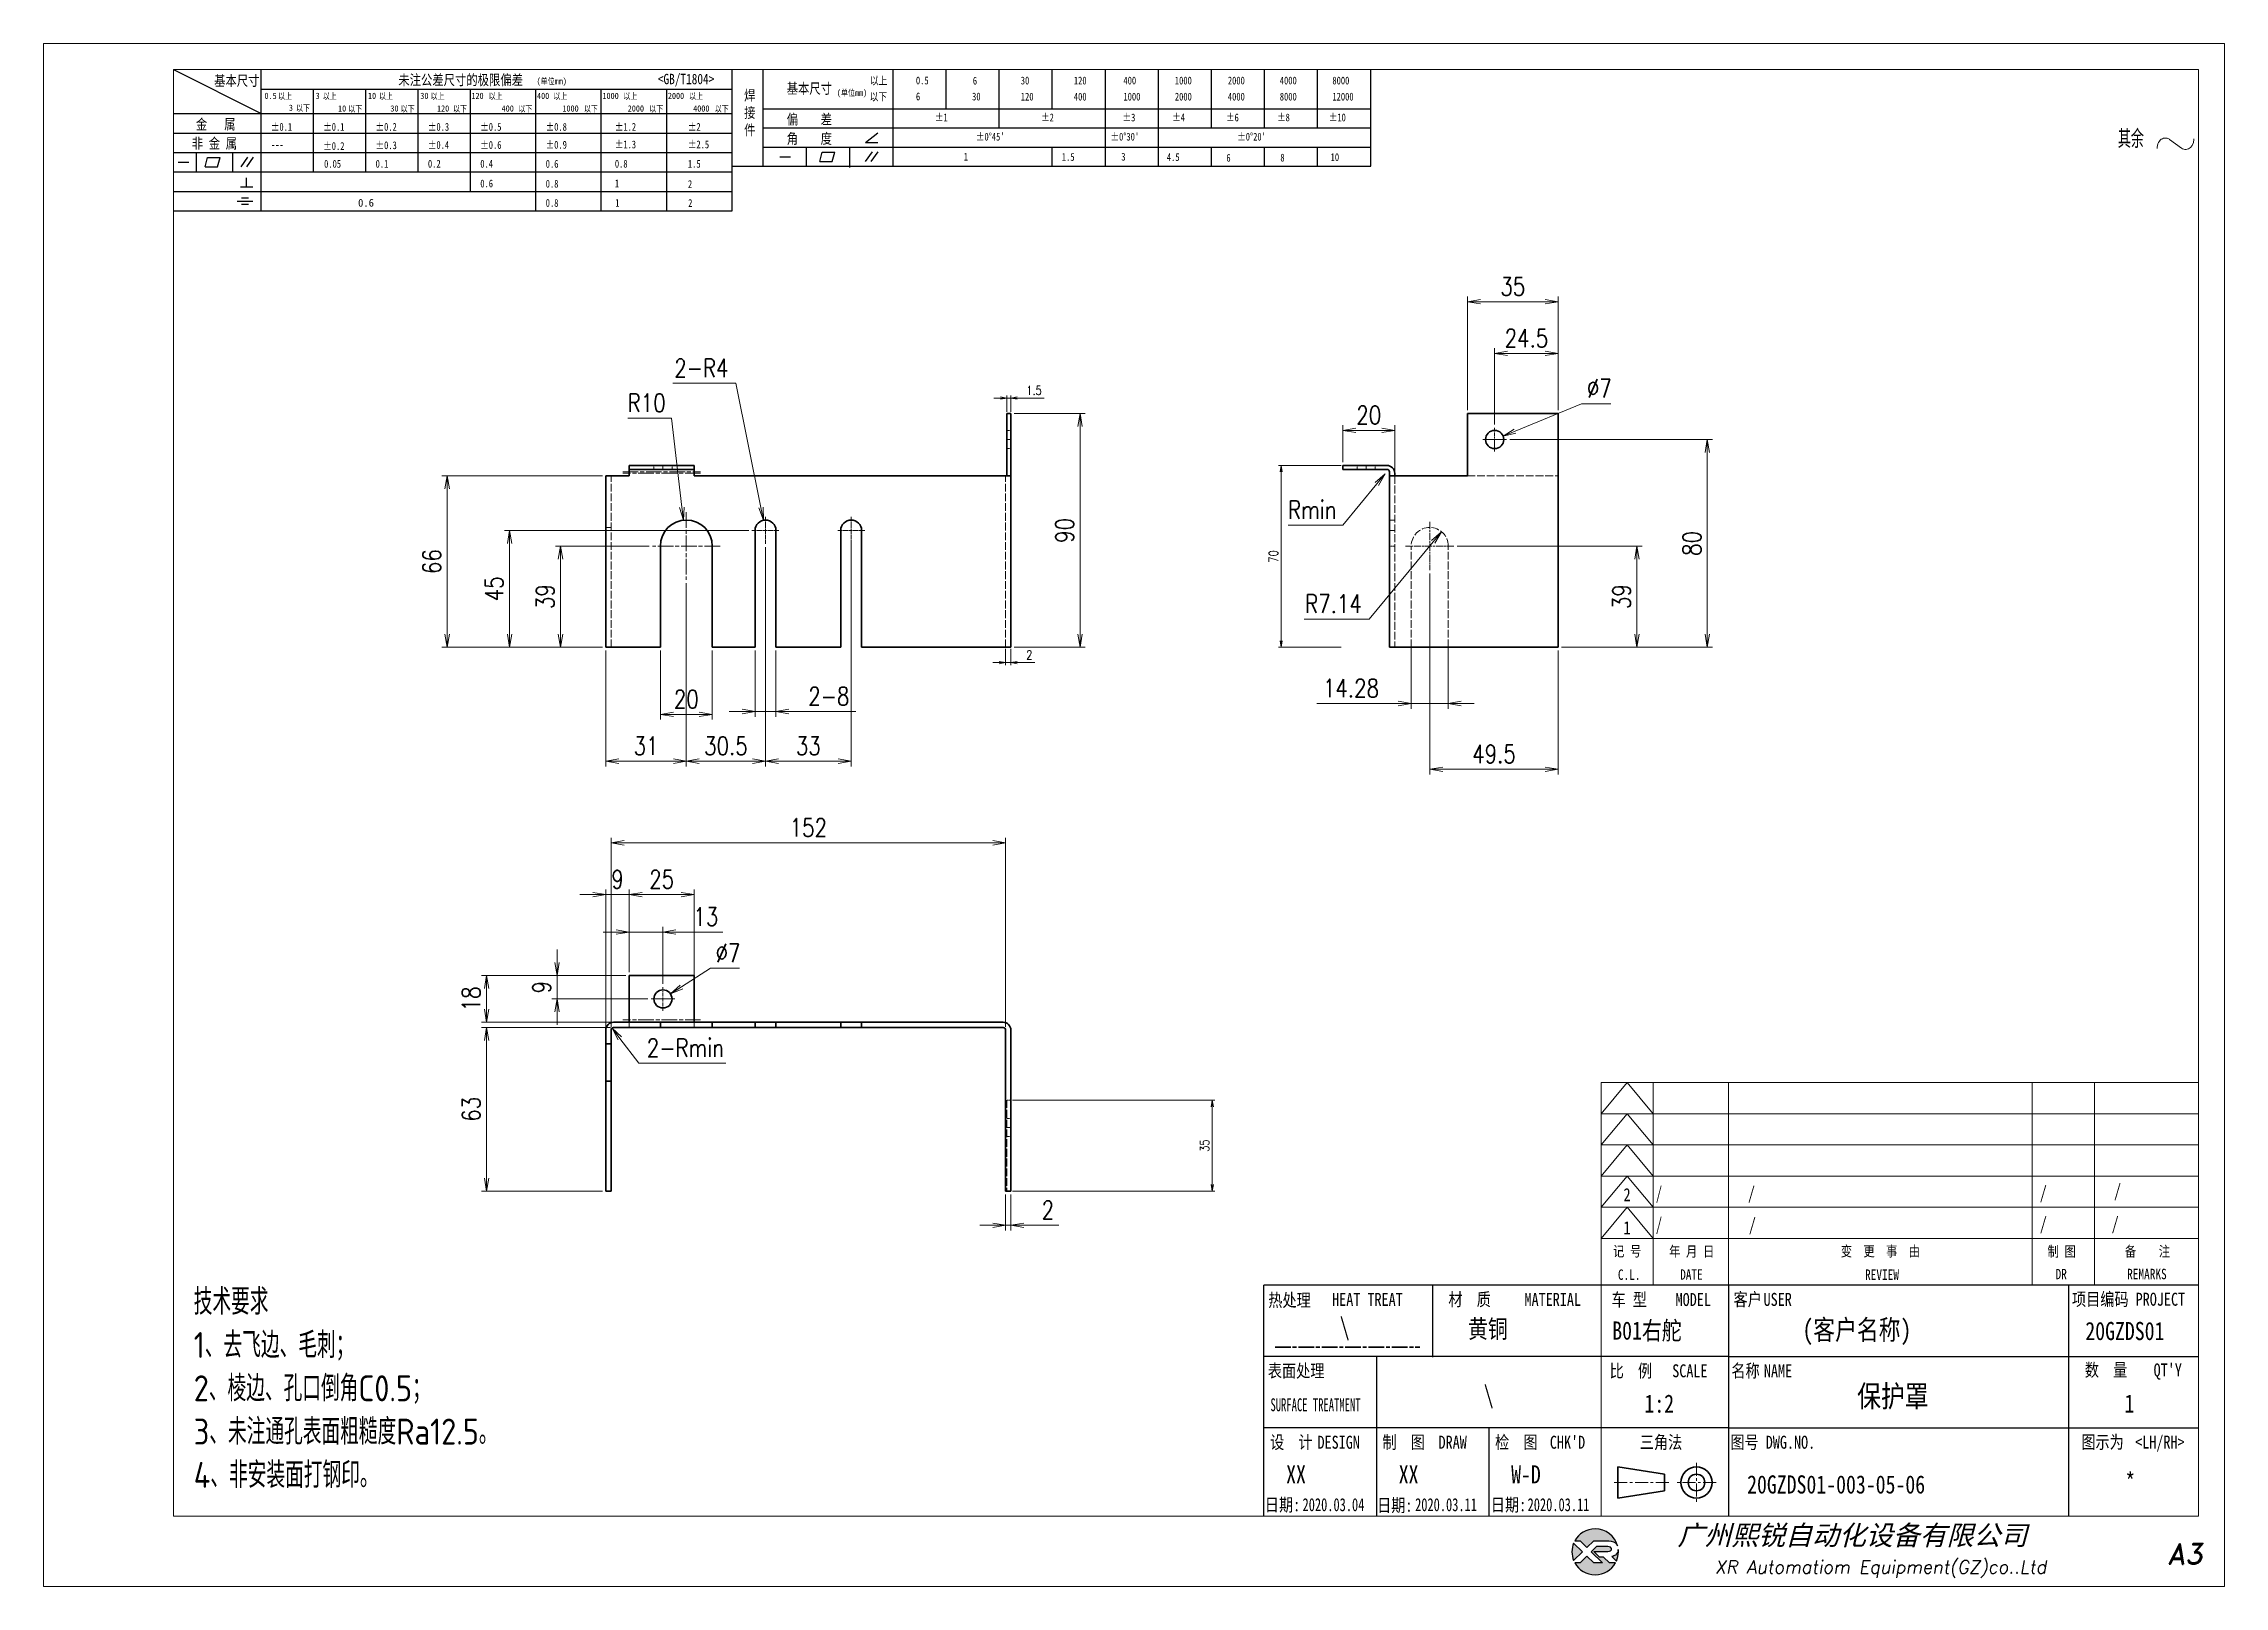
# Model space of a CAD drawing. Header units: inches. Extents: x 269 to 10986, y 1043 to 4337.
# Drawn here: x 4381 to 5221, y 2402 to 2996 of the extents above; entities that cross this region are included whole.
import ezdxf
from ezdxf.enums import TextEntityAlignment as Align

# ---------------------------------------------------------------- set-up
doc = ezdxf.new("R2010")
doc.units = ezdxf.units.IN
doc.header["$MEASUREMENT"] = 0
for name, pattern in [('AM_ISO02W050x2', [3.75, 3, -0.75]), ('AM_ISO08W050x2', [9, 6, -0.75, 1.5, -0.75]), ('CENTER', [2, 1.25, -0.25, 0.25, -0.25]), ('DOT2', [0.125, 0, -0.125])]:
    doc.linetypes.add(name, pattern=pattern)
for name, color, linetype in [('DIM', 3, 'Continuous'), ('layer 1', 7, 'Continuous'), ('图\\M+19E79\\M+195B6\\M+18E9A', 7, 'Continuous'), ('图号', 7, 'Continuous'), ('图名', 7, 'Continuous'), ('数量', 7, 'Continuous'), ('材质', 7, 'Continuous'), ('表面处理', 7, 'Continuous'), ('车型', 7, 'Continuous')]:
    doc.layers.add(name, color=color, linetype=linetype)
for name, color, linetype, lineweight in [('中心线', 2, 'AM_ISO08W050x2', 18), ('图框', 7, 'Continuous', 18), ('标注线', 3, 'Continuous', 18), ('热处理', 7, 'Continuous', 20), ('粗实线', 7, 'Continuous', 35), ('粗点划线', 6, 'AM_ISO08W050x2', 35), ('虚线', 1, 'AM_ISO02W050x2', 18)]:
    doc.layers.add(name, color=color, linetype=linetype, lineweight=lineweight)
doc.layers.add('打印', color=7, linetype='Continuous', lineweight=15, plot=False)
doc.layers.add('打印-禁用', color=7, linetype='Continuous', lineweight=15, plot=False)
doc.styles.add('DIM', font='romans.shx', dxfattribs={"width": 0.8, "bigfont": 'bigfont.shx'})
doc.styles.add('STYLE1', font='')
doc.styles.add('国标', font='simfang.ttf', dxfattribs={"width": 0.8})
doc.styles.add('机械长仿宋', font='gbenor.shx', dxfattribs={"height": 1, "bigfont": 'gbcbig.shx'})
doc.styles.add('标题\\M+18E9A', font='romand.shx', dxfattribs={"oblique": 10, "bigfont": 'bigfont.shx'})
doc.styles.get('STYLE1').set_extended_font_data('SimSun')
doc.dimstyles.new('XR 1-1$0', dxfattribs={"dimtxt": 3.5, "dimasz": 2.5, "dimexe": 1, "dimexo": 0.625, "dimgap": 1.2, "dimtad": 1, "dimzin": 9, "dimdsep": 46, "dimtxsty": 'DIM', "dimblk": 'OPEN', "dimcen": 0, "dimclrd": 8, "dimclre": 8, "dimclrt": 2, "dimazin": 2, "dimtfac": 0.5, "dimtmove": 0, "dimatfit": 3, "dimldrblk": 'OPEN', "dimfxl": 0, "dimtolj": 2, "dimlwd": 18, "dimlwe": 18, "dimarcsym": 0})
doc.dimstyles.new('XR 1-2$0', dxfattribs={"dimscale": 2, "dimtxt": 3.5, "dimasz": 2.5, "dimexe": 1, "dimexo": 0.625, "dimgap": 1.2, "dimtad": 1, "dimdsep": 46, "dimtxsty": 'DIM', "dimblk": 'OPEN', "dimcen": 0, "dimclrd": 8, "dimclre": 8, "dimclrt": 2, "dimazin": 2, "dimtfac": 0.5, "dimtmove": 0, "dimatfit": 3, "dimldrblk": 'OPEN', "dimfxl": 0, "dimtolj": 2, "dimlwd": 13, "dimlwe": 13, "dimarcsym": 0})
doc.dimstyles.new('XR 1-2$3', dxfattribs={"dimscale": 2, "dimtxt": 3.5, "dimasz": 2.5, "dimexe": 1, "dimexo": 0.625, "dimgap": 1.2, "dimtad": 1, "dimtoh": 1, "dimdsep": 46, "dimtxsty": 'DIM', "dimblk": 'OPEN', "dimcen": 0, "dimclrd": 8, "dimclre": 8, "dimclrt": 2, "dimazin": 2, "dimtfac": 0.5, "dimtofl": 0, "dimtmove": 0, "dimatfit": 3, "dimldrblk": 'OPEN', "dimfxl": 0, "dimtolj": 2, "dimlwd": 18, "dimlwe": 18, "dimarcsym": 0})
doc.dimstyles.new('XR 1-2$4', dxfattribs={"dimscale": 2, "dimtxt": 3.5, "dimasz": 2.5, "dimexe": 1, "dimexo": 0.625, "dimgap": 1.2, "dimtad": 1, "dimtoh": 1, "dimdsep": 46, "dimtxsty": 'DIM', "dimblk": 'OPEN', "dimcen": 0, "dimclrd": 8, "dimclre": 8, "dimclrt": 2, "dimazin": 2, "dimtfac": 0.5, "dimtofl": 0, "dimtmove": 0, "dimatfit": 3, "dimldrblk": 'OPEN', "dimfxl": 0, "dimtolj": 2, "dimlwd": 18, "dimlwe": 18, "dimarcsym": 0})

msp = doc.modelspace()

# ---------------------------------------------------------------- texts
at = {"layer": '图\\M+19E79\\M+195B6\\M+18E9A', "color": 3, "style": '国标'}
for s, height, width, p in [('2', 5, 0.8, (4989.305, 2550.785)), ('/', 5, 0.705904, (5001.769, 2551.417)), ('/', 5, 0.8, (5037.24, 2551.417)), ('/', 5, 0.8, (5149.65, 2551.614)), ('/', 5, 0.8, (5178.24, 2552.356)), ('1', 5, 0.8, (4989.283, 2538.065)), ('/', 5, 0.705904, (5001.769, 2539.417)), ('/', 5, 0.8, (5037.584, 2539.247)), ('/', 5, 0.8, (5149.65, 2539.614)), ('/', 5, 0.8, (5177.312, 2539.636)), ('    (客户名称)', 7.7, 0.8, (5041.439, 2497.434)), ('20GZDS01', 7, 0.8, (5167.183, 2497.292)), ('1:2', 7, 0.8, (4997.35, 2469.338)), ('XX', 7, 0.8, (4859.345, 2442.105)), ('XX', 7, 0.8, (4902.705, 2442.105)), ('W-D', 7, 0.8, (4946.025, 2442.105)), ('2020.03.04', 5, 0.7, (4865.675, 2431.432)), ('2020.03.11', 5, 0.7, (4909.035, 2431.432)), ('2020.03.11', 5, 0.7, (4952.355, 2431.432))]:
    msp.add_text(s, height=height, dxfattribs=dict(at, width=width)).set_placement(p)
at = {"layer": '图\\M+19E79\\M+195B6\\M+18E9A', "color": 3, "style": '国标', "width": 0.8}
msp.add_text('*', height=7, dxfattribs=at).set_placement((5184.492, 2439.305), align=Align.CENTER)
at = {"layer": '图号', "color": 3, "style": '国标', "width": 0.8}
msp.add_text('20GZDS01-003-05-06', height=7, dxfattribs=at).set_placement((5036.908, 2438.219))
at = {"layer": '图名', "color": 3, "style": '国标', "width": 0.8}
msp.add_text('保护罩', height=8.4, dxfattribs=at).set_placement((5093.053, 2471.499), align=Align.CENTER)
at = {"layer": '数量', "color": 3, "style": '国标', "width": 0.8}
msp.add_text('1', height=7, dxfattribs=at).set_placement((5184.185, 2469.369), align=Align.CENTER)
at = {"layer": '材质', "color": 3, "style": '国标', "width": 0.8}
msp.add_text('黄铜', height=7, dxfattribs=at).set_placement((4937.065, 2498.112), align=Align.CENTER)
at = {"layer": '标注线', "color": 2, "insert": (4438.575, 2440.334), "char_height": 10, "width": 229.64922, "attachment_point": 7, "style": '机械长仿宋'}
msp.add_mtext('\\A2;技术要求\\P1、去飞边、毛刺；\\P2、棱边、孔口倒角C0.5；\\P3、未注通孔表面粗糙度Ra12.5。\\P4、非安装面打钢印。', dxfattribs=at)
at = {"layer": '热处理', "color": 3, "style": '国标', "width": 0.8}
msp.add_text('\\', height=7, dxfattribs=at).set_placement((4881.908, 2498.865), align=Align.CENTER)
at = {"layer": '表面处理', "color": 3, "style": '国标', "width": 0.8}
msp.add_text('\\', height=7, dxfattribs=at).set_placement((4937.349, 2472.759), align=Align.CENTER)
at = {"layer": '车型', "color": 3, "style": '国标', "width": 0.8}
msp.add_text('B01右舵', height=7, dxfattribs=at).set_placement((4984.959, 2497.465))

# ---------------------------------------------------------------- blocks, each defined once
blk = doc.blocks.new('XR')
at = {"true_color": 0xfc8000}
h = blk.add_hatch(color=30, dxfattribs=at)
h.set_gradient(color1=(252, 128, 0), rotation=240, one_color=1, tint=1, name='INVCURVED')
edge = h.paths.add_edge_path()
edge.add_spline(control_points=[(-434.18, -5928.47), (-433.9, -5928.74), (-433.63, -5929.01), (-433.63, -5929.01), (-433.63, -5929.01), (-433.63, -5929.01), (-433.36, -5928.74), (-433.09, -5928.47)], knot_values=[0.5625, 0.5625, 0.5625, 0.5625, 0.625, 0.625, 0.625, 0.625, 0.6875, 0.6875, 0.6875, 0.6875], degree=3, periodic=0)
edge.add_spline(control_points=[(-433.09, -5928.47), (-432.82, -5928.2), (-432.54, -5927.93), (-432.54, -5927.93), (-432.54, -5927.93), (-432.54, -5927.93), (-432.04, -5927.93), (-431.53, -5927.93)], knot_values=[0.4375, 0.4375, 0.4375, 0.4375, 0.5, 0.5, 0.5, 0.5, 0.5625, 0.5625, 0.5625, 0.5625], degree=3, periodic=0)
edge.add_spline(control_points=[(-431.53, -5927.93), (-431.03, -5927.93), (-430.52, -5927.93), (-430.52, -5927.93), (-430.52, -5927.93), (-430, -5927.93), (-429.43, -5927.96), (-429.01, -5928.33)], knot_values=[0.25, 0.25, 0.25, 0.25, 0.3125, 0.3125, 0.3125, 0.3125, 0.4375, 0.4375, 0.4375, 0.4375], degree=3, periodic=0)
edge.add_spline(control_points=[(-429.01, -5928.33), (-428.88, -5928.44), (-428.78, -5928.59), (-428.71, -5928.75)], knot_values=[0.125, 0.125, 0.125, 0.125, 0.25, 0.25, 0.25, 0.25], degree=3, periodic=0)
edge.add_spline(control_points=[(-428.71, -5928.75), (-429.13, -5927.18), (-430.58, -5926.02), (-432.31, -5926.02)], knot_values=[0, 0, 0, 0, 0.125, 0.125, 0.125, 0.125], degree=3, periodic=0)
edge.add_spline(control_points=[(-432.31, -5926.02), (-433.72, -5926.02), (-434.94, -5926.79), (-435.58, -5927.93)], knot_values=[0.875, 0.875, 0.875, 0.875, 1, 1, 1, 1], degree=3, periodic=0)
edge.add_spline(control_points=[(-435.58, -5927.93), (-435.58, -5927.93), (-434.72, -5927.93), (-434.72, -5927.93), (-434.72, -5927.93), (-434.72, -5927.93), (-434.45, -5928.2), (-434.18, -5928.47)], knot_values=[0.6875, 0.6875, 0.6875, 0.6875, 0.8125, 0.8125, 0.8125, 0.8125, 0.875, 0.875, 0.875, 0.875], degree=3, periodic=0)
edge = h.paths.add_edge_path()
edge.add_spline(control_points=[(-434.79, -5929.26), (-435.04, -5929.02), (-435.34, -5928.72), (-435.54, -5928.53)], knot_values=[0.562504, 0.562504, 0.562504, 0.562504, 0.656252, 0.656252, 0.656252, 0.656252], degree=3, periodic=0)
edge.add_spline(control_points=[(-435.54, -5928.53), (-435.67, -5928.4), (-435.76, -5928.31), (-435.76, -5928.31), (-435.76, -5928.31), (-435.94, -5928.74), (-436.03, -5929.21), (-436.03, -5929.71)], knot_values=[0.25, 0.25, 0.25, 0.25, 0.312504, 0.312504, 0.312504, 0.312504, 0.562504, 0.562504, 0.562504, 0.562504], degree=3, periodic=0)
edge.add_spline(control_points=[(-436.03, -5929.71), (-436.03, -5930.2), (-435.94, -5930.67), (-435.76, -5931.1), (-435.76, -5931.1), (-435.4, -5930.75), (-435.05, -5930.4)], knot_values=[0.874998, 0.874998, 0.874998, 0.874998, 1.124998, 1.124998, 1.124998, 1.25, 1.25, 1.25, 1.25], degree=3, periodic=0)
edge.add_spline(control_points=[(-435.05, -5930.4), (-434.7, -5930.05), (-434.34, -5929.71), (-434.34, -5929.71), (-434.34, -5929.71), (-434.34, -5929.71), (-434.34, -5929.71), (-434.34, -5929.71)], knot_values=[0.749878, 0.749878, 0.749878, 0.749878, 0.874875, 0.874875, 0.874875, 0.874875, 0.874998, 0.874998, 0.874998, 0.874998], degree=3, periodic=0)
edge.add_spline(control_points=[(-434.34, -5929.71), (-434.34, -5929.71), (-434.34, -5929.71), (-434.34, -5929.71)], knot_values=[0.749634, 0.749634, 0.749634, 0.749634, 0.749817, 0.749817, 0.749817, 0.749817], degree=3, periodic=0)
edge.add_spline(control_points=[(-434.35, -5929.7), (-434.35, -5929.7), (-434.35, -5929.7), (-434.35, -5929.7)], knot_values=[0.738281, 0.738281, 0.738281, 0.738281, 0.742188, 0.742188, 0.742188, 0.742188], degree=3, periodic=0)
edge.add_spline(control_points=[(-434.35, -5929.7), (-434.36, -5929.69), (-434.37, -5929.68), (-434.38, -5929.67)], knot_values=[0.726563, 0.726563, 0.726563, 0.726563, 0.738281, 0.738281, 0.738281, 0.738281], degree=3, periodic=0)
edge.add_spline(control_points=[(-434.38, -5929.67), (-434.38, -5929.66), (-434.39, -5929.65), (-434.4, -5929.65)], knot_values=[0.718751, 0.718751, 0.718751, 0.718751, 0.726563, 0.726563, 0.726563, 0.726563], degree=3, periodic=0)
edge.add_spline(control_points=[(-434.4, -5929.65), (-434.42, -5929.63), (-434.45, -5929.6), (-434.47, -5929.58)], knot_values=[0.703126, 0.703126, 0.703126, 0.703126, 0.718751, 0.718751, 0.718751, 0.718751], degree=3, periodic=0)
edge.add_spline(control_points=[(-434.47, -5929.58), (-434.5, -5929.55), (-434.53, -5929.52), (-434.56, -5929.49)], knot_values=[0.687501, 0.687501, 0.687501, 0.687501, 0.703126, 0.703126, 0.703126, 0.703126], degree=3, periodic=0)
edge.add_spline(control_points=[(-434.56, -5929.49), (-434.63, -5929.42), (-434.71, -5929.35), (-434.79, -5929.26)], knot_values=[0.656252, 0.656252, 0.656252, 0.656252, 0.687501, 0.687501, 0.687501, 0.687501], degree=3, periodic=0)
at = {"true_color": 0x0348ff}
h = blk.add_hatch(color=160, dxfattribs=at)
h.set_gradient(color1=(3, 72, 255), color2=(0, 41, 153), one_color=1, tint=0.3, name='HEMISPHERICAL')
edge = h.paths.add_edge_path()
edge.add_spline(control_points=[(-432.54, -5929.67), (-432.26, -5929.95), (-431.94, -5930.23), (-431.66, -5930.51), (-431.66, -5930.51), (-431.66, -5930.51), (-431.66, -5930.51), (-431.66, -5930.51)], knot_values=[0.736842, 0.736842, 0.736842, 0.736842, 0.789474, 0.789474, 0.789474, 0.789474, 0.802633, 0.802633, 0.802633, 0.802633], degree=3, periodic=0)
edge.add_spline(control_points=[(-431.66, -5930.51), (-431.65, -5930.51), (-431.65, -5930.52), (-431.65, -5930.52)], knot_values=[0.802633, 0.802633, 0.802633, 0.802633, 0.815791, 0.815791, 0.815791, 0.815791], degree=3, periodic=0)
edge.add_spline(control_points=[(-431.65, -5930.52), (-431.64, -5930.53), (-431.64, -5930.53), (-431.64, -5930.53)], knot_values=[0.815791, 0.815791, 0.815791, 0.815791, 0.82237, 0.82237, 0.82237, 0.82237], degree=3, periodic=0)
edge.add_spline(control_points=[(-431.64, -5930.53), (-431.64, -5930.53), (-431.64, -5930.53), (-431.63, -5930.54)], knot_values=[0.82237, 0.82237, 0.82237, 0.82237, 0.828949, 0.828949, 0.828949, 0.828949], degree=3, periodic=0)
edge.add_spline(control_points=[(-431.63, -5930.54), (-431.63, -5930.54), (-431.63, -5930.54), (-431.63, -5930.54), (-431.63, -5930.54), (-431.63, -5930.54), (-431.59, -5930.54), (-431.52, -5930.54)], knot_values=[0.841901, 0.841901, 0.841901, 0.841901, 0.842105, 0.842105, 0.842105, 0.842105, 0.855264, 0.855264, 0.855264, 0.855264], degree=3, periodic=0)
edge.add_spline(control_points=[(-431.52, -5930.54), (-431.46, -5930.54), (-431.38, -5930.54), (-431.3, -5930.54)], knot_values=[0.855264, 0.855264, 0.855264, 0.855264, 0.868422, 0.868422, 0.868422, 0.868422], degree=3, periodic=0)
edge.add_spline(control_points=[(-431.3, -5930.54), (-431.26, -5930.54), (-431.22, -5930.54), (-431.18, -5930.54)], knot_values=[0.868422, 0.868422, 0.868422, 0.868422, 0.875, 0.875, 0.875, 0.875], degree=3, periodic=0)
edge.add_spline(control_points=[(-431.18, -5930.54), (-431.14, -5930.54), (-431.1, -5930.54), (-431.07, -5930.54)], knot_values=[0.875, 0.875, 0.875, 0.875, 0.881579, 0.881579, 0.881579, 0.881579], degree=3, periodic=0)
edge.add_spline(control_points=[(-431.07, -5930.54), (-431.05, -5930.54), (-431.04, -5930.54), (-431.03, -5930.54)], knot_values=[0.881579, 0.881579, 0.881579, 0.881579, 0.884869, 0.884869, 0.884869, 0.884869], degree=3, periodic=0)
edge.add_spline(control_points=[(-431.03, -5930.54), (-431.02, -5930.54), (-431, -5930.54), (-431, -5930.54)], knot_values=[0.884869, 0.884869, 0.884869, 0.884869, 0.888158, 0.888158, 0.888158, 0.888158], degree=3, periodic=0)
edge.add_spline(control_points=[(-431, -5930.54), (-430.99, -5930.54), (-430.99, -5930.54), (-430.98, -5930.54)], knot_values=[0.888158, 0.888158, 0.888158, 0.888158, 0.889803, 0.889803, 0.889803, 0.889803], degree=3, periodic=0)
edge.add_spline(control_points=[(-430.98, -5930.54), (-430.98, -5930.54), (-430.98, -5930.54), (-430.97, -5930.54)], knot_values=[0.889803, 0.889803, 0.889803, 0.889803, 0.891447, 0.891447, 0.891447, 0.891447], degree=3, periodic=0)
edge.add_spline(control_points=[(-430.97, -5930.54), (-430.97, -5930.54), (-430.97, -5930.54), (-430.97, -5930.54)], knot_values=[0.891447, 0.891447, 0.891447, 0.891447, 0.89227, 0.89227, 0.89227, 0.89227], degree=3, periodic=0)
edge.add_spline(control_points=[(-430.97, -5930.54), (-430.97, -5930.54), (-430.97, -5930.54), (-430.97, -5930.54)], knot_values=[0.89227, 0.89227, 0.89227, 0.89227, 0.893092, 0.893092, 0.893092, 0.893092], degree=3, periodic=0)
edge.add_spline(control_points=[(-430.97, -5930.54), (-430.97, -5930.54), (-430.97, -5930.54), (-430.97, -5930.54)], knot_values=[0.893092, 0.893092, 0.893092, 0.893092, 0.893503, 0.893503, 0.893503, 0.893503], degree=3, periodic=0)
edge.add_spline(control_points=[(-430.97, -5930.54), (-430.97, -5930.54), (-430.97, -5930.54), (-430.97, -5930.54)], knot_values=[0.893503, 0.893503, 0.893503, 0.893503, 0.893914, 0.893914, 0.893914, 0.893914], degree=3, periodic=0)
edge.add_spline(control_points=[(-430.97, -5930.54), (-430.97, -5930.54), (-430.97, -5930.54), (-430.97, -5930.54)], knot_values=[0.893914, 0.893914, 0.893914, 0.893914, 0.89412, 0.89412, 0.89412, 0.89412], degree=3, periodic=0)
edge.add_spline(control_points=[(-430.97, -5930.54), (-430.97, -5930.54), (-430.97, -5930.54), (-430.97, -5930.54)], knot_values=[0.89412, 0.89412, 0.89412, 0.89412, 0.894326, 0.894326, 0.894326, 0.894326], degree=3, periodic=0)
edge.add_spline(control_points=[(-430.97, -5930.54), (-430.97, -5930.54), (-430.97, -5930.54), (-430.97, -5930.54)], knot_values=[0.894428, 0.894428, 0.894428, 0.894428, 0.894531, 0.894531, 0.894531, 0.894531], degree=3, periodic=0)
edge.add_spline(control_points=[(-430.97, -5930.54), (-430.97, -5930.54), (-430.97, -5930.54), (-430.97, -5930.54)], knot_values=[0.894531, 0.894531, 0.894531, 0.894531, 0.894583, 0.894583, 0.894583, 0.894583], degree=3, periodic=0)
edge.add_spline(control_points=[(-430.97, -5930.54), (-430.97, -5930.54), (-430.97, -5930.54), (-430.97, -5930.54), (-430.97, -5930.54), (-430.97, -5930.54), (-430.73, -5930.78), (-430.49, -5931.01)], knot_values=[0.894685, 0.894685, 0.894685, 0.894685, 0.894737, 0.894737, 0.894737, 0.894737, 0.921052, 0.921052, 0.921052, 0.921052], degree=3, periodic=0)
edge.add_spline(control_points=[(-430.49, -5931.01), (-430.26, -5931.24), (-430.02, -5931.48), (-430.02, -5931.48)], knot_values=[0.921052, 0.921052, 0.921052, 0.921052, 0.947368, 0.947368, 0.947368, 0.947368], degree=3, periodic=0)
edge.add_spline(control_points=[(-430.02, -5931.48), (-430.02, -5931.48), (-430.02, -5931.48), (-430.02, -5931.48)], knot_values=[0.947522, 0.947522, 0.947522, 0.947522, 0.947573, 0.947573, 0.947573, 0.947573], degree=3, periodic=0)
edge.add_spline(control_points=[(-430.02, -5931.48), (-430.02, -5931.48), (-430.02, -5931.48), (-430.02, -5931.48)], knot_values=[0.947573, 0.947573, 0.947573, 0.947573, 0.947676, 0.947676, 0.947676, 0.947676], degree=3, periodic=0)
edge.add_spline(control_points=[(-430.02, -5931.48), (-430.02, -5931.48), (-430.02, -5931.48), (-430.02, -5931.48)], knot_values=[0.947676, 0.947676, 0.947676, 0.947676, 0.947779, 0.947779, 0.947779, 0.947779], degree=3, periodic=0)
edge.add_spline(control_points=[(-430.02, -5931.48), (-430.02, -5931.48), (-430.02, -5931.48), (-430.02, -5931.48)], knot_values=[0.947779, 0.947779, 0.947779, 0.947779, 0.947984, 0.947984, 0.947984, 0.947984], degree=3, periodic=0)
edge.add_spline(control_points=[(-430.02, -5931.48), (-430.02, -5931.48), (-430.02, -5931.48), (-430.02, -5931.48)], knot_values=[0.947984, 0.947984, 0.947984, 0.947984, 0.94819, 0.94819, 0.94819, 0.94819], degree=3, periodic=0)
edge.add_spline(control_points=[(-430.02, -5931.48), (-430.02, -5931.48), (-430.02, -5931.48), (-430.02, -5931.48)], knot_values=[0.94819, 0.94819, 0.94819, 0.94819, 0.948601, 0.948601, 0.948601, 0.948601], degree=3, periodic=0)
edge.add_spline(control_points=[(-430.02, -5931.48), (-430.02, -5931.48), (-430.02, -5931.48), (-430.02, -5931.48)], knot_values=[0.948601, 0.948601, 0.948601, 0.948601, 0.949012, 0.949012, 0.949012, 0.949012], degree=3, periodic=0)
edge.add_spline(control_points=[(-430.02, -5931.48), (-430.02, -5931.48), (-430.01, -5931.48), (-430.01, -5931.48)], knot_values=[0.949012, 0.949012, 0.949012, 0.949012, 0.949834, 0.949834, 0.949834, 0.949834], degree=3, periodic=0)
edge.add_spline(control_points=[(-430.01, -5931.48), (-430.01, -5931.48), (-430.01, -5931.48), (-430.01, -5931.48)], knot_values=[0.949834, 0.949834, 0.949834, 0.949834, 0.950657, 0.950657, 0.950657, 0.950657], degree=3, periodic=0)
edge.add_spline(control_points=[(-430.01, -5931.48), (-430.01, -5931.48), (-430, -5931.48), (-430, -5931.48)], knot_values=[0.950657, 0.950657, 0.950657, 0.950657, 0.952301, 0.952301, 0.952301, 0.952301], degree=3, periodic=0)
edge.add_spline(control_points=[(-430, -5931.48), (-429.99, -5931.48), (-429.98, -5931.48), (-429.98, -5931.48)], knot_values=[0.952301, 0.952301, 0.952301, 0.952301, 0.953946, 0.953946, 0.953946, 0.953946], degree=3, periodic=0)
edge.add_spline(control_points=[(-429.98, -5931.48), (-429.96, -5931.48), (-429.95, -5931.48), (-429.93, -5931.48)], knot_values=[0.953946, 0.953946, 0.953946, 0.953946, 0.957236, 0.957236, 0.957236, 0.957236], degree=3, periodic=0)
edge.add_spline(control_points=[(-429.93, -5931.48), (-429.91, -5931.48), (-429.89, -5931.48), (-429.87, -5931.48)], knot_values=[0.957236, 0.957236, 0.957236, 0.957236, 0.960525, 0.960525, 0.960525, 0.960525], degree=3, periodic=0)
edge.add_spline(control_points=[(-429.87, -5931.48), (-429.82, -5931.48), (-429.77, -5931.48), (-429.71, -5931.48)], knot_values=[0.960525, 0.960525, 0.960525, 0.960525, 0.967104, 0.967104, 0.967104, 0.967104], degree=3, periodic=0)
edge.add_spline(control_points=[(-429.71, -5931.48), (-429.65, -5931.48), (-429.59, -5931.48), (-429.53, -5931.48)], knot_values=[0.967104, 0.967104, 0.967104, 0.967104, 0.973683, 0.973683, 0.973683, 0.973683], degree=3, periodic=0)
edge.add_spline(control_points=[(-429.53, -5931.48), (-429.41, -5931.48), (-429.29, -5931.48), (-429.19, -5931.48)], knot_values=[0.973683, 0.973683, 0.973683, 0.973683, 0.98684, 0.98684, 0.98684, 0.98684], degree=3, periodic=0)
edge.add_spline(control_points=[(-429.19, -5931.48), (-429.1, -5931.48), (-429.04, -5931.48), (-429.04, -5931.48), (-429.67, -5932.62), (-430.9, -5933.39), (-432.31, -5933.39)], knot_values=[0.98684, 0.98684, 0.98684, 0.98684, 1, 1, 1, 1.052632, 1.052632, 1.052632, 1.052632], degree=3, periodic=0)
edge.add_spline(control_points=[(-432.31, -5933.39), (-433.72, -5933.39), (-434.94, -5932.62), (-435.58, -5931.48), (-435.58, -5931.48), (-435.58, -5931.48), (-435.36, -5931.48), (-435.15, -5931.48)], knot_values=[0.052632, 0.052632, 0.052632, 0.052632, 0.105263, 0.105263, 0.105263, 0.105263, 0.131579, 0.131579, 0.131579, 0.131579], degree=3, periodic=0)
edge.add_spline(control_points=[(-435.15, -5931.48), (-434.93, -5931.48), (-434.72, -5931.48), (-434.72, -5931.48), (-434.72, -5931.48), (-434.72, -5931.48), (-434.45, -5931.21), (-434.18, -5930.94)], knot_values=[0.131579, 0.131579, 0.131579, 0.131579, 0.157895, 0.157895, 0.157895, 0.157895, 0.184211, 0.184211, 0.184211, 0.184211], degree=3, periodic=0)
edge.add_spline(control_points=[(-434.18, -5930.94), (-433.9, -5930.67), (-433.63, -5930.4), (-433.63, -5930.4), (-433.63, -5930.4), (-433.63, -5930.4), (-433.36, -5930.67), (-433.09, -5930.94)], knot_values=[0.184211, 0.184211, 0.184211, 0.184211, 0.210526, 0.210526, 0.210526, 0.210526, 0.236842, 0.236842, 0.236842, 0.236842], degree=3, periodic=0)
edge.add_spline(control_points=[(-433.09, -5930.94), (-432.82, -5931.21), (-432.54, -5931.48), (-432.54, -5931.48), (-432.54, -5931.48), (-432.54, -5931.48), (-432.19, -5931.48), (-431.83, -5931.48)], knot_values=[0.236842, 0.236842, 0.236842, 0.236842, 0.263158, 0.263158, 0.263158, 0.263158, 0.289474, 0.289474, 0.289474, 0.289474], degree=3, periodic=0)
edge.add_spline(control_points=[(-431.83, -5931.48), (-431.48, -5931.48), (-431.12, -5931.48), (-431.12, -5931.48), (-431.12, -5931.48), (-431.12, -5931.48), (-431.57, -5931.03), (-432.02, -5930.59)], knot_values=[0.289474, 0.289474, 0.289474, 0.289474, 0.315789, 0.315789, 0.315789, 0.315789, 0.342105, 0.342105, 0.342105, 0.342105], degree=3, periodic=0)
edge.add_spline(control_points=[(-432.02, -5930.59), (-432.47, -5930.15), (-432.92, -5929.71), (-432.92, -5929.71), (-432.92, -5929.71), (-432.92, -5929.71), (-432.71, -5929.5), (-432.5, -5929.29)], knot_values=[0.342105, 0.342105, 0.342105, 0.342105, 0.368421, 0.368421, 0.368421, 0.368421, 0.394737, 0.394737, 0.394737, 0.394737], degree=3, periodic=0)
edge.add_spline(control_points=[(-432.5, -5929.29), (-432.3, -5929.09), (-432.09, -5928.88), (-432.09, -5928.88)], knot_values=[0.394737, 0.394737, 0.394737, 0.394737, 0.421053, 0.421053, 0.421053, 0.421053], degree=3, periodic=0)
edge.add_spline(control_points=[(-432.09, -5928.88), (-432.09, -5928.88), (-432.06, -5928.86), (-432.06, -5928.86)], knot_values=[0.421053, 0.421053, 0.421053, 0.421053, 0.473684, 0.473684, 0.473684, 0.473684], degree=3, periodic=0)
edge.add_spline(control_points=[(-432.06, -5928.86), (-432.06, -5928.86), (-432.06, -5928.86), (-432.06, -5928.86), (-432.06, -5928.86), (-432.06, -5928.86), (-430.4, -5928.86), (-430.26, -5928.86)], knot_values=[0.473684, 0.473684, 0.473684, 0.473684, 0.473684, 0.473684, 0.473684, 0.473684, 0.526316, 0.526316, 0.526316, 0.526316], degree=3, periodic=0)
edge.add_spline(control_points=[(-430.26, -5928.86), (-429.54, -5928.86), (-429.62, -5929.4), (-429.83, -5929.55)], knot_values=[0.526316, 0.526316, 0.526316, 0.526316, 0.578947, 0.578947, 0.578947, 0.578947], degree=3, periodic=0)
edge.add_spline(control_points=[(-429.83, -5929.55), (-429.94, -5929.62), (-430.08, -5929.65), (-430.26, -5929.65), (-430.26, -5929.65), (-430.26, -5929.65), (-430.48, -5929.65), (-430.71, -5929.66)], knot_values=[0.578947, 0.578947, 0.578947, 0.578947, 0.631579, 0.631579, 0.631579, 0.631579, 0.657895, 0.657895, 0.657895, 0.657895], degree=3, periodic=0)
edge.add_spline(control_points=[(-430.71, -5929.66), (-430.93, -5929.66), (-431.15, -5929.67), (-431.15, -5929.67), (-431.15, -5929.67), (-431.15, -5929.67), (-432.54, -5929.67), (-432.54, -5929.67)], knot_values=[0.657895, 0.657895, 0.657895, 0.657895, 0.684211, 0.684211, 0.684211, 0.684211, 0.736842, 0.736842, 0.736842, 0.736842], degree=3, periodic=0)
edge = h.paths.add_edge_path()
edge.add_spline(control_points=[(-428.6, -5929.32), (-428.61, -5929.67), (-428.76, -5930), (-429.06, -5930.22)], knot_values=[0.8, 0.8, 0.8, 0.8, 1, 1, 1, 1], degree=3, periodic=0)
edge.add_spline(control_points=[(-429.06, -5930.22), (-429.22, -5930.34), (-429.41, -5930.43), (-429.61, -5930.48)], knot_values=[0.6, 0.6, 0.6, 0.6, 0.8, 0.8, 0.8, 0.8], degree=3, periodic=0)
edge.add_spline(control_points=[(-429.61, -5930.48), (-429.61, -5930.48), (-428.9, -5931.19), (-428.9, -5931.19), (-428.9, -5931.19), (-428.69, -5930.73), (-428.58, -5930.23), (-428.58, -5929.71)], knot_values=[0.2, 0.2, 0.2, 0.2, 0.4, 0.4, 0.4, 0.4, 0.6, 0.6, 0.6, 0.6], degree=3, periodic=0)
edge.add_spline(control_points=[(-428.58, -5929.71), (-428.58, -5929.58), (-428.59, -5929.45), (-428.6, -5929.32)], knot_values=[0, 0, 0, 0, 0.2, 0.2, 0.2, 0.2], degree=3, periodic=0)
at = {"layer": 'layer 1', "color": 30}
for points, knots in [([(-435.76, -5931.1), (-435.94, -5930.67), (-436.03, -5930.2), (-436.03, -5929.71), (-436.03, -5929.71), (-436.03, -5929.21), (-435.94, -5928.74), (-435.76, -5928.31), (-435.76, -5928.31), (-435.76, -5928.31), (-434.34, -5929.71), (-434.34, -5929.71), (-434.34, -5929.71), (-434.34, -5929.71), (-435.76, -5931.1), (-435.76, -5931.1)], [0, 0, 0, 0, 0.25, 0.25, 0.25, 0.25, 0.5, 0.5, 0.5, 0.5, 0.75, 0.75, 0.75, 0.75, 1, 1, 1, 1]), ([(-432.31, -5926.02), (-430.58, -5926.02), (-429.13, -5927.18), (-428.71, -5928.75), (-428.71, -5928.75), (-428.78, -5928.59), (-428.88, -5928.44), (-429.01, -5928.33), (-429.01, -5928.33), (-429.43, -5927.96), (-430, -5927.93), (-430.52, -5927.93), (-430.52, -5927.93), (-430.52, -5927.93), (-432.54, -5927.93), (-432.54, -5927.93), (-432.54, -5927.93), (-432.54, -5927.93), (-433.63, -5929.01), (-433.63, -5929.01), (-433.63, -5929.01), (-433.63, -5929.01), (-434.72, -5927.93), (-434.72, -5927.93), (-434.72, -5927.93), (-434.72, -5927.93), (-435.58, -5927.93), (-435.58, -5927.93), (-435.58, -5927.93), (-434.94, -5926.79), (-433.72, -5926.02), (-432.31, -5926.02)], [0, 0, 0, 0, 0.125, 0.125, 0.125, 0.125, 0.25, 0.25, 0.25, 0.25, 0.375, 0.375, 0.375, 0.375, 0.5, 0.5, 0.5, 0.5, 0.625, 0.625, 0.625, 0.625, 0.75, 0.75, 0.75, 0.75, 0.875, 0.875, 0.875, 0.875, 1, 1, 1, 1])]:
    blk.add_open_spline(points, degree=3, knots=knots, dxfattribs=at)
at = {"layer": 'layer 1', "color": 154}
for points, knots in [([(-429.04, -5931.48), (-429.67, -5932.62), (-430.9, -5933.39), (-432.31, -5933.39), (-432.31, -5933.39), (-433.72, -5933.39), (-434.94, -5932.62), (-435.58, -5931.48), (-435.58, -5931.48), (-435.58, -5931.48), (-434.72, -5931.48), (-434.72, -5931.48), (-434.72, -5931.48), (-434.72, -5931.48), (-433.63, -5930.4), (-433.63, -5930.4), (-433.63, -5930.4), (-433.63, -5930.4), (-432.54, -5931.48), (-432.54, -5931.48), (-432.54, -5931.48), (-432.54, -5931.48), (-431.12, -5931.48), (-431.12, -5931.48), (-431.12, -5931.48), (-431.12, -5931.48), (-432.92, -5929.71), (-432.92, -5929.71), (-432.92, -5929.71), (-432.92, -5929.71), (-432.09, -5928.88), (-432.09, -5928.88), (-432.09, -5928.88), (-432.09, -5928.88), (-432.06, -5928.86), (-432.06, -5928.86), (-432.06, -5928.86), (-432.06, -5928.86), (-430.4, -5928.86), (-430.26, -5928.86), (-430.26, -5928.86), (-429.54, -5928.86), (-429.62, -5929.4), (-429.83, -5929.55), (-429.83, -5929.55), (-429.94, -5929.62), (-430.08, -5929.65), (-430.26, -5929.65), (-430.26, -5929.65), (-430.26, -5929.65), (-431.15, -5929.67), (-431.15, -5929.67), (-431.15, -5929.67), (-431.15, -5929.67), (-432.54, -5929.67), (-432.54, -5929.67), (-432.54, -5929.67), (-432.26, -5929.95), (-431.94, -5930.23), (-431.66, -5930.51), (-431.66, -5930.51), (-431.66, -5930.51), (-431.63, -5930.54), (-431.63, -5930.54), (-431.63, -5930.54), (-431.63, -5930.54), (-430.97, -5930.54), (-430.97, -5930.54), (-430.97, -5930.54), (-430.97, -5930.54), (-430.02, -5931.48), (-430.02, -5931.48), (-430.02, -5931.48), (-430.02, -5931.48), (-429.04, -5931.48), (-429.04, -5931.48)], [0, 0, 0, 0, 0.052632, 0.052632, 0.052632, 0.052632, 0.105263, 0.105263, 0.105263, 0.105263, 0.157895, 0.157895, 0.157895, 0.157895, 0.210526, 0.210526, 0.210526, 0.210526, 0.263158, 0.263158, 0.263158, 0.263158, 0.315789, 0.315789, 0.315789, 0.315789, 0.368421, 0.368421, 0.368421, 0.368421, 0.421053, 0.421053, 0.421053, 0.421053, 0.473684, 0.473684, 0.473684, 0.473684, 0.526316, 0.526316, 0.526316, 0.526316, 0.578947, 0.578947, 0.578947, 0.578947, 0.631579, 0.631579, 0.631579, 0.631579, 0.684211, 0.684211, 0.684211, 0.684211, 0.736842, 0.736842, 0.736842, 0.736842, 0.789474, 0.789474, 0.789474, 0.789474, 0.842105, 0.842105, 0.842105, 0.842105, 0.894737, 0.894737, 0.894737, 0.894737, 0.947368, 0.947368, 0.947368, 0.947368, 1, 1, 1, 1]), ([(-428.6, -5929.32), (-428.59, -5929.45), (-428.58, -5929.58), (-428.58, -5929.71), (-428.58, -5929.71), (-428.58, -5930.23), (-428.69, -5930.73), (-428.9, -5931.19), (-428.9, -5931.19), (-428.9, -5931.19), (-429.61, -5930.48), (-429.61, -5930.48), (-429.61, -5930.48), (-429.41, -5930.43), (-429.22, -5930.34), (-429.06, -5930.22), (-429.06, -5930.22), (-428.76, -5930), (-428.61, -5929.67), (-428.6, -5929.32)], [0, 0, 0, 0, 0.2, 0.2, 0.2, 0.2, 0.4, 0.4, 0.4, 0.4, 0.6, 0.6, 0.6, 0.6, 0.8, 0.8, 0.8, 0.8, 1, 1, 1, 1])]:
    blk.add_open_spline(points, degree=3, knots=knots, dxfattribs=at)
blk = doc.blocks.new('GZDEH零件A3图框V01版')
at = {"layer": '中心线', "color": 1, "linetype": 'CENTER', "lineweight": 5, "ltscale": 2}
for p, q in [((3175.82, -1822.66), (3175.82, -1830.26)), ((3170.49, -1826.46), (3159.89, -1826.46)), ((3179.62, -1826.46), (3172.02, -1826.46))]:
    blk.add_line(p, q, dxfattribs=at)
at = {"layer": '图\\M+19E79\\M+195B6\\M+18E9A', "color": 9}
for p, q in [((2882.49, -1554.46), (2899.37, -1562.92)), ((2899.37, -1581.67), (2899.37, -1554.46)), ((2990.09, -1581.67), (2990.09, -1554.46)), ((2996.09, -1573.08), (2996.09, -1554.46)), ((3021.09, -1561.98), (3021.09, -1554.46)), ((3031.31, -1561.98), (3031.31, -1554.46)), ((3041.53, -1561.98), (3041.53, -1554.46)), ((3051.75, -1561.98), (3051.75, -1554.46)), ((3061.98, -1561.98), (3061.98, -1554.46)), ((3072.2, -1561.98), (3072.2, -1554.46)), ((3082.42, -1561.98), (3082.42, -1554.46)), ((3092.64, -1561.98), (3092.64, -1554.46)), ((3102.86, -1561.98), (3102.86, -1554.46)), ((3113.09, -1573.08), (3113.09, -1554.46)), ((2899.37, -1558.24), (2990.09, -1558.24)), ((2909.45, -1574.17), (2909.45, -1558.24)), ((2919.53, -1574.17), (2919.53, -1558.24)), ((2929.61, -1574.17), (2929.61, -1558.24)), ((2939.69, -1577.92), (2939.69, -1558.24)), ((2952.29, -1581.67), (2952.29, -1558.24)), ((2964.89, -1581.67), (2964.89, -1558.24)), ((2977.49, -1581.67), (2977.49, -1558.24)), ((2996.09, -1561.98), (3113.09, -1561.98)), ((3021.09, -1573.08), (3021.09, -1561.98)), ((3041.53, -1565.68), (3041.53, -1561.98)), ((3061.98, -1573.08), (3061.98, -1561.98)), ((3072.2, -1573.08), (3072.2, -1561.98)), ((3082.42, -1565.68), (3082.42, -1561.98)), ((3092.64, -1565.68), (3092.64, -1561.98)), ((3102.86, -1565.68), (3102.86, -1561.98)), ((2882.49, -1562.92), (2990.09, -1562.92)), ((2996.09, -1565.68), (3113.09, -1565.68)), ((2882.49, -1566.67), (2990.09, -1566.67)), ((2882.49, -1570.42), (2990.09, -1570.42)), ((2886.92, -1574.12), (2886.92, -1570.42)), ((2893.91, -1574.12), (2893.91, -1570.42)), ((2996.09, -1569.38), (3113.09, -1569.38)), ((3004.42, -1573.08), (3004.42, -1569.38)), ((3006.97, -1572.12), (3007.45, -1570.33)), ((3007.45, -1570.33), (3009.86, -1570.33)), ((3009.39, -1572.12), (3009.86, -1570.33)), ((3012.75, -1573.08), (3012.75, -1569.38)), ((3015.75, -1568.51), (3018.15, -1566.66)), ((3015.75, -1568.51), (3018.15, -1568.51)), ((3015.81, -1572.12), (3017.15, -1570.26)), ((3016.89, -1572.12), (3018.23, -1570.26)), ((3051.75, -1573.08), (3051.75, -1569.38)), ((3082.42, -1573.08), (3082.42, -1569.48)), ((3092.64, -1573.08), (3092.64, -1569.38)), ((3102.86, -1573.08), (3102.86, -1569.38)), ((2882.49, -1574.17), (2990.09, -1574.17)), ((2883.43, -1572.27), (2885.49, -1572.27)), ((2888.59, -1573.16), (2889.07, -1571.37)), ((2888.59, -1573.16), (2891, -1573.16)), ((2889.07, -1571.37), (2891.48, -1571.37)), ((2891, -1573.16), (2891.48, -1571.37)), ((2895.52, -1573.16), (2896.85, -1571.3)), ((2896.6, -1573.16), (2897.94, -1571.3)), ((2990.09, -1573.08), (3113.09, -1573.08)), ((2999.26, -1571.23), (3001.32, -1571.23)), ((3006.97, -1572.12), (3009.39, -1572.12)), ((3012.75, -1573.33), (3012.75, -1573.08)), ((2882.49, -1577.92), (2990.09, -1577.92)), ((2895.42, -1577.05), (2897.81, -1577.05)), ((2895.57, -1579.17), (2896.92, -1579.17)), ((2896.58, -1577.05), (2896.58, -1575.28)), ((2882.49, -1581.67), (2990.09, -1581.67)), ((2894.79, -1579.77), (2897.77, -1579.77)), ((2895.57, -1580.37), (2896.93, -1580.37)), ((3272.49, -1788.46), (3092.49, -1788.46)), ((3124.99, -1788.46), (3124.99, -1802.35)), ((3181.99, -1788.46), (3181.99, -1832.96)), ((3247.49, -1788.46), (3247.49, -1832.96)), ((3181.99, -1802.21), (3092.49, -1802.21)), ((3114.17, -1802.21), (3114.17, -1815.96)), ((3181.99, -1802.21), (3272.49, -1802.21)), ((3181.99, -1815.96), (3092.49, -1815.96)), ((3114.17, -1815.96), (3114.17, -1832.96)), ((3114.17, -1815.96), (3114.17, -1832.96)), ((3135.83, -1815.96), (3135.83, -1832.96)), ((3135.83, -1815.96), (3135.83, -1832.96)), ((3181.99, -1815.96), (3272.49, -1815.96))]:
    blk.add_line(p, q, dxfattribs=at)
at = {"layer": '图\\M+19E79\\M+195B6\\M+18E9A', "color": 7}
blk.add_line((3272.49, -1788.46), (3092.49, -1788.46), dxfattribs=at)
at = {"layer": '图\\M+19E79\\M+195B6\\M+18E9A', "color": 9, "linetype": 'Continuous'}
blk.add_line((3092.49, -1832.96), (3092.49, -1788.46), dxfattribs=at)
at = {"layer": '图框', "linetype": 'Continuous'}
for p, q in [((2882.49, -1554.46), (2882.49, -1832.96)), ((3272.49, -1554.46), (2882.49, -1554.46)), ((3272.49, -1832.96), (3272.49, -1554.46)), ((3157.49, -1749.46), (3272.49, -1749.46)), ((3157.49, -1832.96), (3157.49, -1749.46)), ((2882.49, -1832.96), (3272.49, -1832.96))]:
    blk.add_line(p, q, dxfattribs=at)
at = {"layer": '图框', "color": 9}
for p, q in [((3157.49, -1755.46), (3162.49, -1749.46)), ((3162.49, -1749.46), (3167.49, -1755.46)), ((3167.49, -1788.46), (3167.49, -1749.46)), ((3240.49, -1788.46), (3240.49, -1749.46)), ((3252.49, -1749.46), (3252.49, -1788.46)), ((3157.49, -1755.46), (3272.49, -1755.46)), ((3157.49, -1761.46), (3162.49, -1755.46)), ((3162.49, -1755.46), (3167.49, -1761.46)), ((3157.49, -1761.46), (3272.49, -1761.46)), ((3157.49, -1767.46), (3162.49, -1761.46)), ((3162.49, -1761.46), (3167.49, -1767.46)), ((3157.49, -1767.46), (3272.49, -1767.46)), ((3157.49, -1773.46), (3162.49, -1767.46)), ((3162.49, -1767.46), (3167.49, -1773.46)), ((3157.49, -1773.46), (3272.49, -1773.46)), ((3157.49, -1779.46), (3162.49, -1773.46)), ((3162.49, -1773.46), (3167.49, -1779.46)), ((3157.49, -1779.46), (3272.49, -1779.46))]:
    blk.add_line(p, q, dxfattribs=at)
at = {"layer": '图框', "color": 9, "linetype": 'Continuous'}
blk.add_line((3181.99, -1749.46), (3181.99, -1832.96), dxfattribs=at)
at = {"layer": '图框', "color": 2, "linetype": 'ByBlock', "lineweight": 35}
for p, q in [((3169.69, -1824.86), (3160.69, -1823.46)), ((3160.69, -1829.46), (3160.69, -1823.46)), ((3169.69, -1824.86), (3169.69, -1828.06)), ((3169.69, -1828.06), (3160.69, -1829.46))]:
    blk.add_line(p, q, dxfattribs=at)
for radius in [3, 1.6]:
    blk.add_circle((3175.82, -1826.46), radius, dxfattribs=at)
at = {"layer": '打印-禁用', "linetype": 'Continuous'}
for p, q in [((2857.49, -1549.46), (2857.49, -1846.46)), ((3277.49, -1549.46), (2857.49, -1549.46)), ((3277.49, -1846.46), (3277.49, -1549.46)), ((2857.49, -1846.46), (3277.49, -1846.46))]:
    blk.add_line(p, q, dxfattribs=at)
at = {"layer": 'DIM', "xscale": 1.199999999999818, "yscale": 1.199999999999818, "zscale": 1.199999999999818}
blk.add_blockref('XR', (3675.07, 5275.84), dxfattribs=at)
at = {"layer": '图\\M+19E79\\M+195B6\\M+18E9A', "color": 9, "style": '国标'}
for s, height, width, p in [('基本尺寸', 2, 0.8, (2890.33, -1557.58)), ('未注公差尺寸的极限偏差', 2, 0.8, (2925.81, -1557.44)), ('<GB/T1804>', 2, 0.8, (2975.78, -1557.27)), ('基本尺寸', 2, 0.8, (3000.6, -1559.1)), ('以上', 1.5, 0.8, (3016.64, -1557.33)), ('0.5', 1.5, 0.8, (3025.49, -1557.3)), ('6', 1.5, 0.8, (3036.45, -1557.34)), ('30', 1.5, 0.8, (3045.69, -1557.31)), ('120', 1.5, 0.8, (3055.91, -1557.31)), ('400', 1.5, 0.8, (3065.46, -1557.31)), ('1000', 1.5, 0.8, (3075.36, -1557.31)), ('2000', 1.5, 0.8, (3085.57, -1557.31)), ('4000', 1.5, 0.8, (3095.57, -1557.31)), ('8000', 1.5, 0.8, (3105.7, -1557.31)), ('30', 1.2, 0.8, (2930.04, -1560.11)), ('以下', 1.5, 0.8, (3016.58, -1560.43)), ('6', 1.5, 0.8, (3025.49, -1560.38)), ('30', 1.5, 0.8, (3036.31, -1560.39)), ('120', 1.5, 0.8, (3045.69, -1560.41)), ('400', 1.5, 0.8, (3055.91, -1560.41)), ('1000', 1.5, 0.8, (3065.46, -1560.41)), ('2000', 1.5, 0.8, (3075.36, -1560.41)), ('4000', 1.5, 0.8, (3085.57, -1560.41)), ('8000', 1.5, 0.8, (3095.57, -1560.41)), ('12000', 1.5, 0.8, (3105.7, -1560.41)), ('金   属', 2, 0.8, (2886.82, -1565.98)), ('±0.1', 1.5, 0.8, (2901.27, -1566.23)), ('±0.1', 1.5, 0.8, (2911.35, -1566.23)), ('±0.2', 1.5, 0.8, (2921.43, -1566.23)), ('±0.3', 1.5, 0.8, (2931.51, -1566.23)), ('±0.5', 1.5, 0.8, (2941.59, -1566.23)), ('±0.8', 1.5, 0.8, (2954.19, -1566.23)), ('±1.2', 1.5, 0.8, (2967.51, -1566.23)), ('±2', 1.5, 0.8, (2981.58, -1566.23)), ('偏    差', 2, 0.8, (3000.6, -1565.04)), ('角    度', 2, 0.8, (3000.6, -1568.74)), ('±1', 1.5, 0.8, (3029.16, -1564.42)), ("±0%%D45'", 1.5, 0.8, (3037.06, -1568.12)), ('±2', 1.5, 0.8, (3049.61, -1564.42)), ("±0%%D30'", 1.5, 0.8, (3062.98, -1568.12)), ('±3', 1.5, 0.8, (3065.3, -1564.42)), ('±4', 1.5, 0.8, (3074.85, -1564.42)), ('±6', 1.5, 0.8, (3085.22, -1564.42)), ("±0%%D20'", 1.5, 0.8, (3087.38, -1568.12)), ('±8', 1.5, 0.8, (3095.06, -1564.42)), ('±10', 1.5, 0.8, (3105.02, -1564.42)), ('非 金 属', 2, 0.8, (2886.02, -1569.65)), ('---', 1.5, 0.8, (2901.27, -1569.65)), ('±0.2', 1.5, 0.8, (2911.35, -1569.92)), ('±0.3', 1.5, 0.8, (2921.43, -1569.77)), ('±0.4', 1.5, 0.8, (2931.51, -1569.71)), ('±0.6', 1.5, 0.8, (2941.59, -1569.71)), ('±0.9', 1.5, 0.8, (2954.19, -1569.68)), ('±1.3', 1.5, 0.8, (2967.51, -1569.62)), ('±2.5', 1.5, 0.8, (2981.58, -1569.61)), ('1', 1.5, 0.8, (3034.69, -1571.98)), ('1.5', 1.5, 0.8, (3053.59, -1572.01)), ('3', 1.5, 0.8, (3065.05, -1571.98)), ('4.5', 1.5, 0.8, (3073.82, -1572.05)), ('6', 1.5, 0.8, (3085.28, -1572.19)), ('8', 1.5, 0.8, (3095.68, -1572.15)), ('10', 1.5, 0.8, (3105.36, -1572.06)), ('0.1', 1.5, 0.8, (2921.43, -1573.34)), ('0.2', 1.5, 0.8, (2931.51, -1573.33)), ('0.4', 1.5, 0.8, (2941.59, -1573.33)), ('0.6', 1.5, 0.8, (2954.19, -1573.35)), ('0.8', 1.5, 0.8, (2967.51, -1573.33)), ('1.5', 1.5, 0.8, (2981.58, -1573.34)), ('0.6', 1.5, 0.8, (2941.59, -1577.14)), ('0.8', 1.5, 0.8, (2954.19, -1577.17)), ('1', 1.5, 0.8, (2967.51, -1577.12)), ('2', 1.5, 0.8, (2981.58, -1577.26)), ('0.8', 1.5, 0.8, (2954.19, -1580.87)), ('1', 1.5, 0.8, (2967.59, -1580.86)), ('2', 1.5, 0.8, (2981.62, -1580.89)), ('热处理', 2.5, 0.8, (3093.35, -1792.61)), ('材  质', 2.5, 0.8, (3128.04, -1792.46)), ('项目编码 PROJECT', 2.5, 0.8, (3248.13, -1792.43)), ('表面处理', 2.5, 0.8, (3093.27, -1806.21)), ('比  例\u3000', 2.5, 0.8, (3159.1, -1806.21)), ('SCALE', 2.5, 0.8, (3171.15, -1806.21)), ('名称\u3000', 2.5, 0.8, (3182.54, -1806.21)), ('NAME', 2.5, 0.8, (3188.8, -1806.21)), ('数  量', 2.5, 0.8, (3250.61, -1806.05)), ("QT'Y ", 2.5, 0.8, (3263.86, -1806.05)), ('SURFACE TREATMENT', 2.5, 0.6, (3093.77, -1812.75)), (' DESIGN', 2.5, 0.8, (3101.47, -1819.96)), (' DRAW', 2.5, 0.8, (3124.78, -1819.96)), ("CHK'D", 2.5, 0.8, (3147.58, -1819.96)), ('三角法', 2.5, 0.8, (3164.9, -1819.96)), ('图号', 2.5, 0.8, (3182.36, -1819.96)), ('DWG.NO.', 2.5, 0.8, (3189.16, -1819.96)), ('图示为', 2.5, 0.8, (3249.94, -1819.93)), ('<LH/RH>', 2.5, 0.8, (3260.31, -1819.93))]:
    blk.add_text(s, height=height, dxfattribs=dict(at, width=width)).set_placement(p)
at = {"layer": '图\\M+19E79\\M+195B6\\M+18E9A', "color": 9, "lineweight": 15, "style": '国标', "width": 0.8}
for s, p in [('(单位mm)', (2952.44, -1557.27)), ('(单位mm)', (3010.27, -1559.51)), ('0.5', (2900.03, -1560.11)), ('以上', (2902.64, -1560.16)), ('3', (2904.73, -1562.41)), ('以下', (2906.1, -1562.46)), ('3', (2909.88, -1560.11)), ('以上', (2911.25, -1560.16)), ('10', (2914.19, -1562.54)), ('以下', (2916.18, -1562.59)), ('10', (2919.96, -1560.11)), ('以上', (2922.09, -1560.16)), ('30', (2924.27, -1562.54)), ('以下', (2926.26, -1562.59)), ('以上', (2932.02, -1560.16)), ('120', (2933.26, -1562.54)), ('以下', (2936.34, -1562.59)), ('120', (2939.88, -1560.11)), ('以上', (2943.21, -1560.16)), ('400', (2945.7, -1562.54)), ('以下', (2948.94, -1562.59)), ('400', (2952.52, -1560.11)), ('以上', (2955.68, -1560.16)), ('1000', (2957.41, -1562.54)), ('以下', (2961.54, -1562.59)), ('1000', (2965.12, -1560.11)), ('以上', (2969.16, -1560.16)), ('2000', (2969.99, -1562.54)), ('以下', (2974.14, -1562.59)), ('2000', (2977.72, -1560.11)), ('以上', (2981.8, -1560.16)), ('4000', (2982.59, -1562.54)), ('以下', (2986.74, -1562.59))]:
    blk.add_text(s, height=1.2, dxfattribs=at).set_placement(p)
at = {"layer": '图\\M+19E79\\M+195B6\\M+18E9A', "color": 9, "lineweight": 13, "style": '国标'}
blk.add_text('0.6', height=1.5, dxfattribs=at).set_placement((2918.05, -1580.85))
at = {"layer": '图\\M+19E79\\M+195B6\\M+18E9A', "color": 9, "style": '国标', "width": 0.8}
for s, p in [('HEAT TREAT', (3112.45, -1792.46)), ('MATERIAL', (3148.14, -1792.46)), ('客户', (3185.68, -1792.46)), ('USER', (3191.46, -1792.46)), ('设  计', (3097.79, -1819.96)), ('制  图', (3119.43, -1819.96)), ('检  图', (3141.11, -1819.96)), ('日期:', (3096.09, -1832)), ('日期:', (3117.71, -1832.1)), ('日期:', (3139.62, -1832))]:
    blk.add_text(s, height=2.5, dxfattribs=at).set_placement(p, align=Align.CENTER)
for s, p in [('车 型', (3162.87, -1791.2)), ('MODEL', (3175.2, -1791.24))]:
    blk.add_text(s, height=2.5, dxfattribs=at).set_placement(p, align=Align.MIDDLE)
at = {"layer": '图\\M+19E79\\M+195B6\\M+18E9A', "color": 7, "lineweight": -3, "style": 'STYLE1', "oblique": 15}
blk.add_text('广州熙锐自动化设备有限公司 ', height=3.8, dxfattribs=at).set_placement((3172.16, -1838.51))
at = {"layer": '图\\M+19E79\\M+195B6\\M+18E9A', "color": 7, "style": '标题\\M+18E9A', "oblique": 10}
for s, height, p in [('A3', 4, (3269.91, -1840.2)), ('XR Automatiom Equipment(GZ)co..Ltd', 2.5, (3211.26, -1842.9))]:
    blk.add_text(s, height=height, dxfattribs=at).set_placement(p, align=Align.MIDDLE)
at = {"layer": '图\\M+19E79\\M+195B6\\M+18E9A', "color": 9, "style": '国标'}
for s, insert, char_height, width, attachment_point in [('焊\\P接\\P件', (2992.39, -1558.41), 2, 3.1877, 1), ('0.05', (2911.51, -1573.37), 1.5, 5.1982, 7)]:
    blk.add_mtext(s, dxfattribs=dict(at, insert=insert, char_height=char_height, width=width, attachment_point=attachment_point))
at = {"layer": '图框', "color": 9, "style": '国标', "width": 0.8}
for s, p in [('记 号', (3162.47, -1782.94)), ('年 月 日', (3174.9, -1782.98)), ('变  更  事  由', (3211.24, -1782.93)), ('C.L.', (3162.86, -1787.45)), ('DATE', (3174.85, -1787.42)), ('REVIEW', (3211.55, -1787.45))]:
    blk.add_text(s, height=2, dxfattribs=at).set_placement(p, align=Align.CENTER)
for s, p in [('制 图', (3246.15, -1781.95)), ('备    注', (3262.68, -1781.92)), ('DR', (3246.06, -1786.34)), ('REMARKS', (3262.57, -1786.32))]:
    blk.add_text(s, height=2, dxfattribs=at).set_placement(p, align=Align.MIDDLE)
blk = doc.blocks.new('DEH A3')
at = {"layer": '图框'}
blk.add_blockref('GZDEH零件A3图框V01版', (-2857.49, 1846.46), dxfattribs=at)
blk = doc.blocks.new('其余不去材料')
at = {"layer": '标注线', "color": 2, "lineweight": 13}
for points in [[(0, 0.17), (0.01, 0.48), (0.07, 0.79), (0.16, 1.09), (0.28, 1.36), (0.44, 1.6), (0.62, 1.8), (0.82, 1.97), (1.04, 2.09), (1.26, 2.17), (1.49, 2.21), (1.72, 2.21), (1.94, 2.17), (2.37, 1.97), (2.41, 1.95)], [(2.41, 1.95), (3.55, 1.11), (4.7, 0.27)], [(4.7, 0.27), (4.91, 0.14), (5.14, 0.05), (5.37, 0), (5.6, 0), (5.82, 0.04), (6.04, 0.11), (6.45, 0.38), (6.79, 0.8), (7.02, 1.34), (7.11, 1.95), (7.11, 2.09)]]:
    blk.add_lwpolyline(points, dxfattribs=at)
at = {"layer": '标注线', "color": 7, "linetype": 'DOT2', "style": '机械长仿宋'}
blk.add_text('其余', height=3.5, dxfattribs=at).set_placement((-7.56, 0.3))
blk = doc.blocks.new('_Open')
at = {"color": 0, "linetype": 'ByBlock', "lineweight": -2}
for p, q in [((-1, 0.17), (0, 0)), ((-1, -0.17), (0, 0)), ((0, 0), (-1, 0))]:
    blk.add_line(p, q, dxfattribs=at)
blk = doc.blocks.new('*D366')
at = {"layer": 'Defpoints', "color": 0, "transparency": 16777216}
for p in [(4551.36, 2617.66), (4600.31, 2617.66), (4597.31, 2554.66)]:
    blk.add_point(p, dxfattribs=at)
at = {"layer": '标注线', "color": 8, "lineweight": 13, "transparency": 16777216}
for p, q in [((4599.06, 2617.66), (4549.36, 2617.66)), ((4551.36, 2559.66), (4551.36, 2612.66)), ((4596.06, 2554.66), (4549.36, 2554.66))]:
    blk.add_line(p, q, dxfattribs=at)
at = {"layer": '标注线', "color": 8, "lineweight": 13, "transparency": 16777216, "xscale": 5, "yscale": 5, "zscale": 5}
for p, rotation in [((4551.36, 2617.66), 90), ((4551.36, 2554.66), 270)]:
    blk.add_blockref('_Open', p, dxfattribs=dict(at, rotation=rotation))
at = {"layer": '标注线', "color": 2, "transparency": 16777216, "insert": (4545.46, 2586.16), "char_height": 7, "attachment_point": 5, "rotation": 90, "style": 'DIM'}
blk.add_mtext('\\A2;63', dxfattribs=at)
blk = doc.blocks.new('*D367')
at = {"layer": 'Defpoints', "color": 0, "transparency": 16777216}
for p in [(4751.31, 2688.74), (4599.31, 2616.66), (4751.31, 2616.66)]:
    blk.add_point(p, dxfattribs=at)
at = {"layer": '标注线', "color": 8, "lineweight": 13, "transparency": 16777216}
for p, q in [((4599.31, 2617.91), (4599.31, 2690.74)), ((4604.31, 2688.74), (4746.31, 2688.74)), ((4751.31, 2617.91), (4751.31, 2690.74))]:
    blk.add_line(p, q, dxfattribs=at)
at = {"layer": '标注线', "color": 8, "lineweight": 13, "transparency": 16777216, "xscale": 5, "yscale": 5, "zscale": 5, "rotation": 180}
blk.add_blockref('_Open', (4599.31, 2688.74), dxfattribs=at)
at = {"layer": '标注线', "color": 8, "lineweight": 13, "transparency": 16777216, "xscale": 5, "yscale": 5, "zscale": 5}
blk.add_blockref('_Open', (4751.31, 2688.74), dxfattribs=at)
at = {"layer": '标注线', "color": 2, "transparency": 16777216, "insert": (4675.31, 2694.64), "char_height": 7, "attachment_point": 5, "style": 'DIM'}
blk.add_mtext('\\A2;152', dxfattribs=at)
blk = doc.blocks.new('*D368')
at = {"layer": 'Defpoints', "color": 0, "transparency": 16777216}
for p in [(4599.7, 2617.46), (4600.31, 2616.66)]:
    blk.add_point(p, dxfattribs=at)
at = {"layer": '标注线', "color": 8, "lineweight": 18, "transparency": 16777216}
for p, q in [((4609.98, 2603.95), (4602.73, 2613.48)), ((4643.58, 2603.95), (4609.98, 2603.95))]:
    blk.add_line(p, q, dxfattribs=at)
at = {"layer": '标注线', "color": 8, "lineweight": 18, "transparency": 16777216, "xscale": 5, "yscale": 5, "zscale": 5, "rotation": 127.269773974959}
blk.add_blockref('_Open', (4599.7, 2617.46), dxfattribs=at)
at = {"layer": '标注线', "color": 2, "transparency": 16777216, "insert": (4627.98, 2609.85), "char_height": 7, "attachment_point": 5, "style": 'DIM'}
blk.add_mtext('\\A2;{\\Fromans,bigfont|c134;2-Rmin}', dxfattribs=at)
blk = doc.blocks.new('*D369')
at = {"layer": 'Defpoints', "color": 0, "transparency": 16777216}
for p in [(4606.31, 2668.82), (4606.31, 2637.66), (4597.31, 2616.66)]:
    blk.add_point(p, dxfattribs=at)
at = {"layer": '标注线', "color": 8, "lineweight": 13, "transparency": 16777216}
for p, q in [((4592.31, 2668.82), (4587.31, 2668.82)), ((4597.31, 2617.91), (4597.31, 2670.82)), ((4597.31, 2668.82), (4606.31, 2668.82)), ((4606.31, 2638.91), (4606.31, 2670.82)), ((4611.31, 2668.82), (4616.31, 2668.82))]:
    blk.add_line(p, q, dxfattribs=at)
at = {"layer": '标注线', "color": 8, "lineweight": 13, "transparency": 16777216, "xscale": 5, "yscale": 5, "zscale": 5}
blk.add_blockref('_Open', (4597.31, 2668.82), dxfattribs=at)
at = {"layer": '标注线', "color": 8, "lineweight": 13, "transparency": 16777216, "xscale": 5, "yscale": 5, "zscale": 5, "rotation": 180}
blk.add_blockref('_Open', (4606.31, 2668.82), dxfattribs=at)
at = {"layer": '标注线', "color": 2, "transparency": 16777216, "insert": (4601.81, 2674.72), "char_height": 7, "attachment_point": 5, "style": 'DIM'}
blk.add_mtext('\\A2;9', dxfattribs=at)
blk = doc.blocks.new('*D370')
at = {"layer": 'Defpoints', "color": 0, "transparency": 16777216}
for p in [(4631.31, 2668.82), (4606.31, 2637.66), (4631.31, 2635.3)]:
    blk.add_point(p, dxfattribs=at)
at = {"layer": '标注线', "color": 8, "lineweight": 13, "transparency": 16777216}
for p, q in [((4606.31, 2638.91), (4606.31, 2670.82)), ((4611.31, 2668.82), (4626.31, 2668.82)), ((4631.31, 2636.55), (4631.31, 2670.82))]:
    blk.add_line(p, q, dxfattribs=at)
at = {"layer": '标注线', "color": 8, "lineweight": 13, "transparency": 16777216, "xscale": 5, "yscale": 5, "zscale": 5, "rotation": 180}
blk.add_blockref('_Open', (4606.31, 2668.82), dxfattribs=at)
at = {"layer": '标注线', "color": 8, "lineweight": 13, "transparency": 16777216, "xscale": 5, "yscale": 5, "zscale": 5}
blk.add_blockref('_Open', (4631.31, 2668.82), dxfattribs=at)
at = {"layer": '标注线', "color": 2, "transparency": 16777216, "insert": (4618.81, 2674.72), "char_height": 7, "attachment_point": 5, "style": 'DIM'}
blk.add_mtext('\\A2;25', dxfattribs=at)
blk = doc.blocks.new('*D371')
at = {"layer": 'Defpoints', "color": 0, "transparency": 16777216}
for p in [(4619.31, 2654.41), (4606.31, 2640.04), (4619.31, 2633.21)]:
    blk.add_point(p, dxfattribs=at)
at = {"layer": '标注线', "color": 8, "lineweight": 13, "transparency": 16777216}
for p, q in [((4601.31, 2654.41), (4596.31, 2654.41)), ((4606.31, 2641.29), (4606.31, 2656.41)), ((4606.31, 2654.41), (4619.31, 2654.41)), ((4619.31, 2634.46), (4619.31, 2656.41)), ((4624.31, 2654.41), (4642.37, 2654.41))]:
    blk.add_line(p, q, dxfattribs=at)
at = {"layer": '标注线', "color": 8, "lineweight": 13, "transparency": 16777216, "xscale": 5, "yscale": 5, "zscale": 5}
blk.add_blockref('_Open', (4606.31, 2654.41), dxfattribs=at)
at = {"layer": '标注线', "color": 8, "lineweight": 13, "transparency": 16777216, "xscale": 5, "yscale": 5, "zscale": 5, "rotation": 180}
blk.add_blockref('_Open', (4619.31, 2654.41), dxfattribs=at)
at = {"layer": '标注线', "color": 2, "transparency": 16777216, "insert": (4635.84, 2660.31), "char_height": 7, "attachment_point": 5, "style": 'DIM'}
blk.add_mtext('\\A2;13', dxfattribs=at)
blk = doc.blocks.new('*D372')
at = {"layer": 'Defpoints', "color": 0, "transparency": 16777216}
for p in [(4606.31, 2637.66), (4578.52, 2628.66), (4614.76, 2628.66)]:
    blk.add_point(p, dxfattribs=at)
at = {"layer": '标注线', "color": 8, "lineweight": 13, "transparency": 16777216}
for p, q in [((4578.52, 2642.66), (4578.52, 2647.66)), ((4605.06, 2637.66), (4576.52, 2637.66)), ((4578.52, 2637.66), (4578.52, 2628.66)), ((4613.51, 2628.66), (4576.52, 2628.66)), ((4578.52, 2623.66), (4578.52, 2618.66))]:
    blk.add_line(p, q, dxfattribs=at)
at = {"layer": '标注线', "color": 8, "lineweight": 13, "transparency": 16777216, "xscale": 5, "yscale": 5, "zscale": 5}
for p, rotation in [((4578.52, 2637.66), 270), ((4578.52, 2628.66), 90)]:
    blk.add_blockref('_Open', p, dxfattribs=dict(at, rotation=rotation))
at = {"layer": '标注线', "color": 2, "transparency": 16777216, "insert": (4572.62, 2633.16), "char_height": 7, "attachment_point": 5, "rotation": 90, "style": 'DIM'}
blk.add_mtext('\\A2;9', dxfattribs=at)
blk = doc.blocks.new('*D373')
at = {"layer": 'Defpoints', "color": 0, "transparency": 16777216}
for p in [(4622.25, 2630.56), (4616.37, 2626.77)]:
    blk.add_point(p, dxfattribs=at)
at = {"layer": '标注线', "color": 8, "lineweight": 18, "transparency": 16777216}
for p, q in [((4637.59, 2640.44), (4626.46, 2633.26)), ((4648.79, 2640.44), (4637.59, 2640.44))]:
    blk.add_line(p, q, dxfattribs=at)
at = {"layer": '标注线', "color": 8, "lineweight": 18, "transparency": 16777216, "xscale": 5, "yscale": 5, "zscale": 5, "rotation": 212.7749231475005}
blk.add_blockref('_Open', (4622.25, 2630.56), dxfattribs=at)
at = {"layer": '标注线', "color": 2, "transparency": 16777216, "insert": (4644.39, 2646.34), "char_height": 7, "attachment_point": 5, "style": 'DIM'}
blk.add_mtext('\\A2;∅7', dxfattribs=at)
blk = doc.blocks.new('*D374')
at = {"layer": 'Defpoints', "color": 0, "transparency": 16777216}
for p in [(4602.87, 2637.66), (4551.36, 2619.66), (4606.31, 2619.66)]:
    blk.add_point(p, dxfattribs=at)
at = {"layer": '标注线', "color": 8, "lineweight": 13, "transparency": 16777216}
for p, q in [((4601.62, 2637.66), (4549.36, 2637.66)), ((4551.36, 2632.66), (4551.36, 2624.66)), ((4605.06, 2619.66), (4549.36, 2619.66))]:
    blk.add_line(p, q, dxfattribs=at)
at = {"layer": '标注线', "color": 8, "lineweight": 13, "transparency": 16777216, "xscale": 5, "yscale": 5, "zscale": 5}
for p, rotation in [((4551.36, 2637.66), 90), ((4551.36, 2619.66), 270)]:
    blk.add_blockref('_Open', p, dxfattribs=dict(at, rotation=rotation))
at = {"layer": '标注线', "color": 2, "transparency": 16777216, "insert": (4545.46, 2628.66), "char_height": 7, "attachment_point": 5, "rotation": 90, "style": 'DIM'}
blk.add_mtext('\\A2;18', dxfattribs=at)
blk = doc.blocks.new('*D375')
at = {"layer": 'Defpoints', "color": 0, "transparency": 16777216}
for p in [(4753.31, 2854.04), (4779.96, 2854.04), (4753.31, 2764.04)]:
    blk.add_point(p, dxfattribs=at)
at = {"layer": '标注线', "color": 8, "lineweight": 13, "transparency": 16777216}
for p, q in [((4754.56, 2854.04), (4781.96, 2854.04)), ((4779.96, 2769.04), (4779.96, 2849.04)), ((4754.56, 2764.04), (4781.96, 2764.04))]:
    blk.add_line(p, q, dxfattribs=at)
at = {"layer": '标注线', "color": 8, "lineweight": 13, "transparency": 16777216, "xscale": 5, "yscale": 5, "zscale": 5}
for p, rotation in [((4779.96, 2854.04), 90), ((4779.96, 2764.04), 270)]:
    blk.add_blockref('_Open', p, dxfattribs=dict(at, rotation=rotation))
at = {"layer": '标注线', "color": 2, "transparency": 16777216, "insert": (4774.06, 2809.04), "char_height": 7, "attachment_point": 5, "rotation": 90, "style": 'DIM'}
blk.add_mtext('\\A2;90', dxfattribs=at)
blk = doc.blocks.new('*D376')
at = {"layer": 'Defpoints', "color": 0, "transparency": 16777216}
for p in [(4536.2, 2830.04), (4597.31, 2830.04), (4597.31, 2764.04)]:
    blk.add_point(p, dxfattribs=at)
at = {"layer": '标注线', "color": 8, "lineweight": 13, "transparency": 16777216}
for p, q in [((4596.06, 2830.04), (4534.2, 2830.04)), ((4536.2, 2769.04), (4536.2, 2825.04)), ((4596.06, 2764.04), (4534.2, 2764.04))]:
    blk.add_line(p, q, dxfattribs=at)
at = {"layer": '标注线', "color": 8, "lineweight": 13, "transparency": 16777216, "xscale": 5, "yscale": 5, "zscale": 5}
for p, rotation in [((4536.2, 2830.04), 90), ((4536.2, 2764.04), 270)]:
    blk.add_blockref('_Open', p, dxfattribs=dict(at, rotation=rotation))
at = {"layer": '标注线', "color": 2, "transparency": 16777216, "insert": (4530.3, 2797.04), "char_height": 7, "attachment_point": 5, "rotation": 90, "style": 'DIM'}
blk.add_mtext('\\A2;66', dxfattribs=at)
blk = doc.blocks.new('*D377')
at = {"layer": 'Defpoints', "color": 0, "transparency": 16777216}
for p in [(4628.31, 2790.04), (4597.31, 2764.04), (4628.31, 2720.19)]:
    blk.add_point(p, dxfattribs=at)
at = {"layer": '标注线', "color": 8, "lineweight": 13, "transparency": 16777216}
for p, q in [((4628.31, 2788.79), (4628.31, 2718.19)), ((4597.31, 2762.79), (4597.31, 2718.19)), ((4602.31, 2720.19), (4623.31, 2720.19))]:
    blk.add_line(p, q, dxfattribs=at)
at = {"layer": '标注线', "color": 8, "lineweight": 13, "transparency": 16777216, "xscale": 5, "yscale": 5, "zscale": 5, "rotation": 180}
blk.add_blockref('_Open', (4597.31, 2720.19), dxfattribs=at)
at = {"layer": '标注线', "color": 8, "lineweight": 13, "transparency": 16777216, "xscale": 5, "yscale": 5, "zscale": 5}
blk.add_blockref('_Open', (4628.31, 2720.19), dxfattribs=at)
at = {"layer": '标注线', "color": 2, "transparency": 16777216, "insert": (4612.81, 2726.09), "char_height": 7, "attachment_point": 5, "style": 'DIM'}
blk.add_mtext('\\A2;31', dxfattribs=at)
blk = doc.blocks.new('*D378')
at = {"layer": 'Defpoints', "color": 0, "transparency": 16777216}
for p in [(4658.81, 2803.84), (4628.31, 2790.04), (4658.81, 2720.19)]:
    blk.add_point(p, dxfattribs=at)
at = {"layer": '标注线', "color": 8, "lineweight": 13, "transparency": 16777216}
for p, q in [((4658.81, 2802.59), (4658.81, 2718.19)), ((4628.31, 2788.79), (4628.31, 2718.19)), ((4633.31, 2720.19), (4653.81, 2720.19))]:
    blk.add_line(p, q, dxfattribs=at)
at = {"layer": '标注线', "color": 8, "lineweight": 13, "transparency": 16777216, "xscale": 5, "yscale": 5, "zscale": 5, "rotation": 180}
blk.add_blockref('_Open', (4628.31, 2720.19), dxfattribs=at)
at = {"layer": '标注线', "color": 8, "lineweight": 13, "transparency": 16777216, "xscale": 5, "yscale": 5, "zscale": 5}
blk.add_blockref('_Open', (4658.81, 2720.19), dxfattribs=at)
at = {"layer": '标注线', "color": 2, "transparency": 16777216, "insert": (4643.56, 2726.09), "char_height": 7, "attachment_point": 5, "style": 'DIM'}
blk.add_mtext('\\A2;30.5', dxfattribs=at)
blk = doc.blocks.new('*D379')
at = {"layer": 'Defpoints', "color": 0, "transparency": 16777216}
for p in [(4691.81, 2805.85), (4658.81, 2803.84), (4691.81, 2720.19)]:
    blk.add_point(p, dxfattribs=at)
at = {"layer": '标注线', "color": 8, "lineweight": 13, "transparency": 16777216}
for p, q in [((4658.81, 2802.59), (4658.81, 2718.19)), ((4691.81, 2804.6), (4691.81, 2718.19)), ((4663.81, 2720.19), (4686.81, 2720.19))]:
    blk.add_line(p, q, dxfattribs=at)
at = {"layer": '标注线', "color": 8, "lineweight": 13, "transparency": 16777216, "xscale": 5, "yscale": 5, "zscale": 5, "rotation": 180}
blk.add_blockref('_Open', (4658.81, 2720.19), dxfattribs=at)
at = {"layer": '标注线', "color": 8, "lineweight": 13, "transparency": 16777216, "xscale": 5, "yscale": 5, "zscale": 5}
blk.add_blockref('_Open', (4691.81, 2720.19), dxfattribs=at)
at = {"layer": '标注线', "color": 2, "transparency": 16777216, "insert": (4675.31, 2726.09), "char_height": 7, "attachment_point": 5, "style": 'DIM'}
blk.add_mtext('\\A2;33', dxfattribs=at)
blk = doc.blocks.new('*D380')
at = {"layer": 'Defpoints', "color": 0, "transparency": 16777216}
for p in [(4618.31, 2764.04), (4638.31, 2764.04), (4638.31, 2738.19)]:
    blk.add_point(p, dxfattribs=at)
at = {"layer": '标注线', "color": 8, "lineweight": 13, "transparency": 16777216}
for p, q in [((4618.31, 2762.79), (4618.31, 2736.19)), ((4638.31, 2762.79), (4638.31, 2736.19)), ((4623.31, 2738.19), (4633.31, 2738.19))]:
    blk.add_line(p, q, dxfattribs=at)
at = {"layer": '标注线', "color": 8, "lineweight": 13, "transparency": 16777216, "xscale": 5, "yscale": 5, "zscale": 5, "rotation": 180}
blk.add_blockref('_Open', (4618.31, 2738.19), dxfattribs=at)
at = {"layer": '标注线', "color": 8, "lineweight": 13, "transparency": 16777216, "xscale": 5, "yscale": 5, "zscale": 5}
blk.add_blockref('_Open', (4638.31, 2738.19), dxfattribs=at)
at = {"layer": '标注线', "color": 2, "transparency": 16777216, "insert": (4628.31, 2744.09), "char_height": 7, "attachment_point": 5, "style": 'DIM'}
blk.add_mtext('\\A2;20', dxfattribs=at)
blk = doc.blocks.new('*D381')
at = {"layer": 'Defpoints', "color": 0, "transparency": 16777216}
for p in [(4654.81, 2764.04), (4662.81, 2764.04), (4662.81, 2739.32)]:
    blk.add_point(p, dxfattribs=at)
at = {"layer": '标注线', "color": 8, "lineweight": 13, "transparency": 16777216}
for p, q in [((4654.81, 2762.79), (4654.81, 2737.32)), ((4662.81, 2762.79), (4662.81, 2737.32)), ((4649.81, 2739.32), (4644.81, 2739.32)), ((4654.81, 2739.32), (4662.81, 2739.32)), ((4667.81, 2739.32), (4693.61, 2739.32))]:
    blk.add_line(p, q, dxfattribs=at)
at = {"layer": '标注线', "color": 8, "lineweight": 13, "transparency": 16777216, "xscale": 5, "yscale": 5, "zscale": 5}
blk.add_blockref('_Open', (4654.81, 2739.32), dxfattribs=at)
at = {"layer": '标注线', "color": 8, "lineweight": 13, "transparency": 16777216, "xscale": 5, "yscale": 5, "zscale": 5, "rotation": 180}
blk.add_blockref('_Open', (4662.81, 2739.32), dxfattribs=at)
at = {"layer": '标注线', "color": 2, "transparency": 16777216, "insert": (4683.21, 2745.22), "char_height": 7, "attachment_point": 5, "style": 'DIM'}
blk.add_mtext('\\A2;{\\Fromans,bigfont|c134;2-}8', dxfattribs=at)
blk = doc.blocks.new('*D382')
at = {"layer": 'Defpoints', "color": 0, "transparency": 16777216}
for p in [(4579.86, 2803.04), (4615.31, 2803.04), (4578.61, 2764.04)]:
    blk.add_point(p, dxfattribs=at)
at = {"layer": '标注线', "color": 8, "lineweight": 13, "transparency": 16777216}
for p, q in [((4614.06, 2803.04), (4577.86, 2803.04)), ((4579.86, 2769.04), (4579.86, 2798.04)), ((4579.86, 2764.04), (4581.86, 2764.04))]:
    blk.add_line(p, q, dxfattribs=at)
at = {"layer": '标注线', "color": 8, "lineweight": 13, "transparency": 16777216, "xscale": 5, "yscale": 5, "zscale": 5}
for p, rotation in [((4579.86, 2803.04), 90), ((4579.86, 2764.04), 270)]:
    blk.add_blockref('_Open', p, dxfattribs=dict(at, rotation=rotation))
at = {"layer": '标注线', "color": 2, "transparency": 16777216, "insert": (4573.96, 2783.54), "char_height": 7, "attachment_point": 5, "rotation": 90, "style": 'DIM'}
blk.add_mtext('\\A2;39', dxfattribs=at)
blk = doc.blocks.new('*D383')
at = {"layer": 'Defpoints', "color": 0, "transparency": 16777216}
for p in [(4560.22, 2809.04), (4653.61, 2809.04), (4590.17, 2764.04)]:
    blk.add_point(p, dxfattribs=at)
at = {"layer": '标注线', "color": 8, "lineweight": 13, "transparency": 16777216}
for p, q in [((4652.36, 2809.04), (4558.22, 2809.04)), ((4560.22, 2769.04), (4560.22, 2804.04)), ((4588.92, 2764.04), (4558.22, 2764.04))]:
    blk.add_line(p, q, dxfattribs=at)
at = {"layer": '标注线', "color": 8, "lineweight": 13, "transparency": 16777216, "xscale": 5, "yscale": 5, "zscale": 5}
for p, rotation in [((4560.22, 2809.04), 90), ((4560.22, 2764.04), 270)]:
    blk.add_blockref('_Open', p, dxfattribs=dict(at, rotation=rotation))
at = {"layer": '标注线', "color": 2, "transparency": 16777216, "insert": (4554.32, 2786.54), "char_height": 7, "attachment_point": 5, "rotation": 90, "style": 'DIM'}
blk.add_mtext('\\A2;45', dxfattribs=at)
blk = doc.blocks.new('*D384')
at = {"layer": 'Defpoints', "color": 0, "transparency": 16777216}
for p in [(4751.31, 2554.66), (4753.31, 2554.66), (4753.31, 2541.52)]:
    blk.add_point(p, dxfattribs=at)
at = {"layer": '标注线', "color": 8, "lineweight": 13, "transparency": 16777216}
for p, q in [((4751.31, 2553.41), (4751.31, 2539.52)), ((4753.31, 2553.41), (4753.31, 2539.52)), ((4746.31, 2541.52), (4741.31, 2541.52)), ((4751.31, 2541.52), (4753.31, 2541.52)), ((4758.31, 2541.52), (4771.84, 2541.52))]:
    blk.add_line(p, q, dxfattribs=at)
at = {"layer": '标注线', "color": 8, "lineweight": 13, "transparency": 16777216, "xscale": 5, "yscale": 5, "zscale": 5}
blk.add_blockref('_Open', (4751.31, 2541.52), dxfattribs=at)
at = {"layer": '标注线', "color": 8, "lineweight": 13, "transparency": 16777216, "xscale": 5, "yscale": 5, "zscale": 5, "rotation": 180}
blk.add_blockref('_Open', (4753.31, 2541.52), dxfattribs=at)
at = {"layer": '标注线', "color": 2, "transparency": 16777216, "insert": (4767.57, 2547.42), "char_height": 7, "attachment_point": 5, "style": 'DIM'}
blk.add_mtext('\\A2;2', dxfattribs=at)
blk = doc.blocks.new('*D385')
at = {"layer": 'Defpoints', "color": 0, "transparency": 16777216}
for p in [(4898.17, 2831.54), (4897.53, 2830.77)]:
    blk.add_point(p, dxfattribs=at)
at = {"layer": '标注线', "color": 8, "lineweight": 18, "transparency": 16777216}
for p, q in [((4881.19, 2811.09), (4894.34, 2826.93)), ((4860.12, 2811.09), (4881.19, 2811.09))]:
    blk.add_line(p, q, dxfattribs=at)
at = {"layer": '标注线', "color": 8, "lineweight": 18, "transparency": 16777216, "xscale": 5, "yscale": 5, "zscale": 5, "rotation": 50.29563143015528}
blk.add_blockref('_Open', (4897.53, 2830.77), dxfattribs=at)
at = {"layer": '标注线', "color": 2, "transparency": 16777216, "insert": (4869.45, 2816.99), "char_height": 7, "attachment_point": 5, "style": 'DIM'}
blk.add_mtext('\\A2;{\\Fromans,bigfont|c134;Rmin}', dxfattribs=at)
blk = doc.blocks.new('*D386')
at = {"layer": 'Defpoints', "color": 0, "transparency": 16777216}
for p in [(4881.17, 2847.56), (4881.17, 2834.04), (4901.17, 2830.54)]:
    blk.add_point(p, dxfattribs=at)
at = {"layer": '标注线', "color": 8, "lineweight": 13, "transparency": 16777216}
for p, q in [((4881.17, 2835.29), (4881.17, 2849.56)), ((4901.17, 2831.79), (4901.17, 2849.56)), ((4896.17, 2847.56), (4886.17, 2847.56))]:
    blk.add_line(p, q, dxfattribs=at)
at = {"layer": '标注线', "color": 8, "lineweight": 13, "transparency": 16777216, "xscale": 5, "yscale": 5, "zscale": 5, "rotation": 180}
blk.add_blockref('_Open', (4881.17, 2847.56), dxfattribs=at)
at = {"layer": '标注线', "color": 8, "lineweight": 13, "transparency": 16777216, "xscale": 5, "yscale": 5, "zscale": 5}
blk.add_blockref('_Open', (4901.17, 2847.56), dxfattribs=at)
at = {"layer": '标注线', "color": 2, "transparency": 16777216, "insert": (4891.17, 2853.46), "char_height": 7, "attachment_point": 5, "style": 'DIM'}
blk.add_mtext('\\A2;20', dxfattribs=at)
blk = doc.blocks.new('*D387')
at = {"layer": 'Defpoints', "color": 0, "transparency": 16777216}
for p in [(4914.67, 2793.76), (4964.17, 2764.04), (4914.67, 2717.07)]:
    blk.add_point(p, dxfattribs=at)
at = {"layer": '标注线', "color": 8, "lineweight": 13, "transparency": 16777216}
for p, q in [((4914.67, 2792.51), (4914.67, 2715.07)), ((4964.17, 2762.79), (4964.17, 2715.07)), ((4959.17, 2717.07), (4919.67, 2717.07))]:
    blk.add_line(p, q, dxfattribs=at)
at = {"layer": '标注线', "color": 8, "lineweight": 13, "transparency": 16777216, "xscale": 5, "yscale": 5, "zscale": 5, "rotation": 180}
blk.add_blockref('_Open', (4914.67, 2717.07), dxfattribs=at)
at = {"layer": '标注线', "color": 8, "lineweight": 13, "transparency": 16777216, "xscale": 5, "yscale": 5, "zscale": 5}
blk.add_blockref('_Open', (4964.17, 2717.07), dxfattribs=at)
at = {"layer": '标注线', "color": 2, "transparency": 16777216, "insert": (4939.42, 2722.97), "char_height": 7, "attachment_point": 5, "style": 'DIM'}
blk.add_mtext('\\A2;49.5', dxfattribs=at)
blk = doc.blocks.new('*D388')
at = {"layer": 'Defpoints', "color": 0, "transparency": 16777216}
for p in [(4907.53, 2766.73), (4921.81, 2766.73), (4907.53, 2742.4)]:
    blk.add_point(p, dxfattribs=at)
at = {"layer": '标注线', "color": 8, "lineweight": 13, "transparency": 16777216}
for p, q in [((4907.53, 2765.48), (4907.53, 2740.4)), ((4921.81, 2765.48), (4921.81, 2740.4)), ((4902.53, 2742.4), (4871.13, 2742.4)), ((4921.81, 2742.4), (4907.53, 2742.4)), ((4926.81, 2742.4), (4931.81, 2742.4))]:
    blk.add_line(p, q, dxfattribs=at)
at = {"layer": '标注线', "color": 8, "lineweight": 13, "transparency": 16777216, "xscale": 5, "yscale": 5, "zscale": 5}
blk.add_blockref('_Open', (4907.53, 2742.4), dxfattribs=at)
at = {"layer": '标注线', "color": 8, "lineweight": 13, "transparency": 16777216, "xscale": 5, "yscale": 5, "zscale": 5, "rotation": 180}
blk.add_blockref('_Open', (4921.81, 2742.4), dxfattribs=at)
at = {"layer": '标注线', "color": 2, "transparency": 16777216, "insert": (4884.33, 2748.3), "char_height": 7, "attachment_point": 5, "style": 'DIM'}
blk.add_mtext('\\A2;14.28', dxfattribs=at)
blk = doc.blocks.new('*D389')
at = {"layer": 'Defpoints', "color": 0, "transparency": 16777216}
for p in [(4923.95, 2803.04), (4994.45, 2803.04), (4964.17, 2764.04)]:
    blk.add_point(p, dxfattribs=at)
at = {"layer": '标注线', "color": 8, "lineweight": 13, "transparency": 16777216}
for p, q in [((4925.2, 2803.04), (4996.45, 2803.04)), ((4994.45, 2769.04), (4994.45, 2798.04)), ((4965.42, 2764.04), (4996.45, 2764.04))]:
    blk.add_line(p, q, dxfattribs=at)
at = {"layer": '标注线', "color": 8, "lineweight": 13, "transparency": 16777216, "xscale": 5, "yscale": 5, "zscale": 5}
for p, rotation in [((4994.45, 2803.04), 90), ((4994.45, 2764.04), 270)]:
    blk.add_blockref('_Open', p, dxfattribs=dict(at, rotation=rotation))
at = {"layer": '标注线', "color": 2, "transparency": 16777216, "insert": (4988.55, 2783.54), "char_height": 7, "attachment_point": 5, "rotation": 90, "style": 'DIM'}
blk.add_mtext('\\A2;39', dxfattribs=at)
blk = doc.blocks.new('*D390')
at = {"layer": 'Defpoints', "color": 0, "transparency": 16777216}
for p in [(4944.22, 2844.04), (5021.58, 2844.04), (4964.17, 2764.04)]:
    blk.add_point(p, dxfattribs=at)
at = {"layer": '标注线', "color": 8, "lineweight": 13, "transparency": 16777216}
for p, q in [((4945.47, 2844.04), (5023.58, 2844.04)), ((5021.58, 2769.04), (5021.58, 2839.04)), ((4965.42, 2764.04), (5023.58, 2764.04))]:
    blk.add_line(p, q, dxfattribs=at)
at = {"layer": '标注线', "color": 8, "lineweight": 13, "transparency": 16777216, "xscale": 5, "yscale": 5, "zscale": 5}
for p, rotation in [((5021.58, 2844.04), 90), ((5021.58, 2764.04), 270)]:
    blk.add_blockref('_Open', p, dxfattribs=dict(at, rotation=rotation))
at = {"layer": '标注线', "color": 2, "transparency": 16777216, "insert": (5015.68, 2804.04), "char_height": 7, "attachment_point": 5, "rotation": 90, "style": 'DIM'}
blk.add_mtext('\\A2;80', dxfattribs=at)
blk = doc.blocks.new('*D391')
at = {"layer": 'Defpoints', "color": 0, "transparency": 16777216}
for p in [(4939.67, 2877.19), (4939.67, 2848.59), (4964.17, 2854.04)]:
    blk.add_point(p, dxfattribs=at)
at = {"layer": '标注线', "color": 8, "lineweight": 13, "transparency": 16777216}
for p, q in [((4939.67, 2849.84), (4939.67, 2879.19)), ((4959.17, 2877.19), (4944.67, 2877.19)), ((4964.17, 2855.29), (4964.17, 2879.19))]:
    blk.add_line(p, q, dxfattribs=at)
at = {"layer": '标注线', "color": 8, "lineweight": 13, "transparency": 16777216, "xscale": 5, "yscale": 5, "zscale": 5, "rotation": 180}
blk.add_blockref('_Open', (4939.67, 2877.19), dxfattribs=at)
at = {"layer": '标注线', "color": 8, "lineweight": 13, "transparency": 16777216, "xscale": 5, "yscale": 5, "zscale": 5}
blk.add_blockref('_Open', (4964.17, 2877.19), dxfattribs=at)
at = {"layer": '标注线', "color": 2, "transparency": 16777216, "insert": (4951.92, 2883.09), "char_height": 7, "attachment_point": 5, "style": 'DIM'}
blk.add_mtext('\\A2;24.5', dxfattribs=at)
blk = doc.blocks.new('*D392')
at = {"layer": 'Defpoints', "color": 0, "transparency": 16777216}
for p in [(4929.17, 2897.08), (4929.17, 2854.04), (4964.17, 2854.04)]:
    blk.add_point(p, dxfattribs=at)
at = {"layer": '标注线', "color": 8, "lineweight": 13, "transparency": 16777216}
for p, q in [((4929.17, 2855.29), (4929.17, 2899.08)), ((4964.17, 2855.29), (4964.17, 2899.08)), ((4959.17, 2897.08), (4934.17, 2897.08))]:
    blk.add_line(p, q, dxfattribs=at)
at = {"layer": '标注线', "color": 8, "lineweight": 13, "transparency": 16777216, "xscale": 5, "yscale": 5, "zscale": 5, "rotation": 180}
blk.add_blockref('_Open', (4929.17, 2897.08), dxfattribs=at)
at = {"layer": '标注线', "color": 8, "lineweight": 13, "transparency": 16777216, "xscale": 5, "yscale": 5, "zscale": 5}
blk.add_blockref('_Open', (4964.17, 2897.08), dxfattribs=at)
at = {"layer": '标注线', "color": 2, "transparency": 16777216, "insert": (4946.67, 2902.98), "char_height": 7, "attachment_point": 5, "style": 'DIM'}
blk.add_mtext('\\A2;35', dxfattribs=at)
blk = doc.blocks.new('*D393')
at = {"layer": 'Defpoints', "color": 0, "transparency": 16777216}
for p in [(4936.43, 2842.71), (4942.91, 2845.38)]:
    blk.add_point(p, dxfattribs=at)
at = {"layer": '标注线', "color": 8, "lineweight": 18, "transparency": 16777216}
for p, q in [((4973.18, 2857.84), (4947.53, 2847.28)), ((4984.38, 2857.84), (4973.18, 2857.84))]:
    blk.add_line(p, q, dxfattribs=at)
at = {"layer": '标注线', "color": 8, "lineweight": 18, "transparency": 16777216, "xscale": 5, "yscale": 5, "zscale": 5, "rotation": 202.3842217428539}
blk.add_blockref('_Open', (4942.91, 2845.38), dxfattribs=at)
at = {"layer": '标注线', "color": 2, "transparency": 16777216, "insert": (4979.98, 2863.74), "char_height": 7, "attachment_point": 5, "style": 'DIM'}
blk.add_mtext('\\A2;∅7', dxfattribs=at)
blk = doc.blocks.new('*D448')
at = {"layer": 'Defpoints', "color": 0, "transparency": 16777216}
for p in [(4919.23, 2808.53), (4914.67, 2803.04)]:
    blk.add_point(p, dxfattribs=at)
at = {"layer": '标注线', "color": 8, "lineweight": 18, "transparency": 16777216}
for p, q in [((4891.32, 2774.92), (4916.04, 2804.69)), ((4866.25, 2774.92), (4891.32, 2774.92))]:
    blk.add_line(p, q, dxfattribs=at)
at = {"layer": '标注线', "color": 8, "lineweight": 18, "transparency": 16777216, "xscale": 5, "yscale": 5, "zscale": 5, "rotation": 50.29156218332785}
blk.add_blockref('_Open', (4919.23, 2808.53), dxfattribs=at)
at = {"layer": '标注线', "color": 2, "transparency": 16777216, "insert": (4877.58, 2780.82), "char_height": 7, "attachment_point": 5, "style": 'DIM'}
blk.add_mtext('\\A2;R7.14', dxfattribs=at)
blk = doc.blocks.new('*D449')
at = {"layer": 'Defpoints', "color": 0, "transparency": 16777216}
for p in [(4658.02, 2812.96), (4658.81, 2809.04)]:
    blk.add_point(p, dxfattribs=at)
at = {"layer": '标注线', "color": 8, "lineweight": 18, "transparency": 16777216}
for p, q in [((4623.17, 2865.7), (4647.44, 2865.7)), ((4647.44, 2865.7), (4657.04, 2817.87))]:
    blk.add_line(p, q, dxfattribs=at)
at = {"layer": '标注线', "color": 8, "lineweight": 18, "transparency": 16777216, "xscale": 5, "yscale": 5, "zscale": 5, "rotation": 281.346649552736}
blk.add_blockref('_Open', (4658.02, 2812.96), dxfattribs=at)
at = {"layer": '标注线', "color": 2, "transparency": 16777216, "insert": (4634.11, 2871.6), "char_height": 7, "attachment_point": 5, "style": 'DIM'}
blk.add_mtext('\\A2;{\\Fromans,bigfont|c134;2-}R4', dxfattribs=at)
blk = doc.blocks.new('*D450')
at = {"layer": 'Defpoints', "color": 0, "transparency": 16777216}
for p in [(4627.16, 2812.98), (4628.31, 2803.04)]:
    blk.add_point(p, dxfattribs=at)
at = {"layer": '标注线', "color": 8, "lineweight": 18, "transparency": 16777216}
for p, q in [((4605.83, 2852.26), (4622.63, 2852.26)), ((4622.63, 2852.26), (4626.59, 2817.94))]:
    blk.add_line(p, q, dxfattribs=at)
at = {"layer": '标注线', "color": 8, "lineweight": 18, "transparency": 16777216, "xscale": 5, "yscale": 5, "zscale": 5, "rotation": 276.5841332751396}
blk.add_blockref('_Open', (4627.16, 2812.98), dxfattribs=at)
at = {"layer": '标注线', "color": 2, "transparency": 16777216, "insert": (4613.03, 2858.16), "char_height": 7, "attachment_point": 5, "style": 'DIM'}
blk.add_mtext('\\A2;R10', dxfattribs=at)
blk = doc.blocks.new('*D1249')
at = {"color": 8, "lineweight": 18, "transparency": 16777216}
for p, q in [((4880.54, 2834.04), (4856.42, 2834.04)), ((4857.42, 2831.54), (4857.42, 2766.54)), ((4880.54, 2764.04), (4856.42, 2764.04))]:
    blk.add_line(p, q, dxfattribs=at)
at = {"layer": 'Defpoints', "color": 0, "transparency": 16777216}
for p in [(4881.17, 2834.04), (4857.42, 2764.04), (4881.17, 2764.04)]:
    blk.add_point(p, dxfattribs=at)
at = {"color": 8, "lineweight": 18, "transparency": 16777216, "xscale": 2.5, "yscale": 2.5, "zscale": 2.5}
for p, rotation in [((4857.42, 2834.04), 90), ((4857.42, 2764.04), 270)]:
    blk.add_blockref('_Open', p, dxfattribs=dict(at, rotation=rotation))
at = {"color": 2, "transparency": 16777216, "insert": (4854.47, 2799.04), "char_height": 3.5, "attachment_point": 5, "rotation": 90, "style": 'DIM'}
blk.add_mtext('\\A2;70', dxfattribs=at)
blk = doc.blocks.new('*D1250')
at = {"color": 8, "lineweight": 18, "transparency": 16777216}
for p, q in [((4748.81, 2758.16), (4746.31, 2758.16)), ((4751.31, 2763.42), (4751.31, 2757.16)), ((4751.31, 2758.16), (4753.31, 2758.16)), ((4753.31, 2763.42), (4753.31, 2757.16)), ((4755.81, 2758.16), (4762.57, 2758.16))]:
    blk.add_line(p, q, dxfattribs=at)
at = {"layer": 'Defpoints', "color": 0, "transparency": 16777216}
for p in [(4751.31, 2764.04), (4753.31, 2764.04), (4753.31, 2758.16)]:
    blk.add_point(p, dxfattribs=at)
at = {"color": 8, "lineweight": 18, "transparency": 16777216, "xscale": 2.5, "yscale": 2.5, "zscale": 2.5}
blk.add_blockref('_Open', (4751.31, 2758.16), dxfattribs=at)
at = {"color": 8, "lineweight": 18, "transparency": 16777216, "xscale": 2.5, "yscale": 2.5, "zscale": 2.5, "rotation": 180}
blk.add_blockref('_Open', (4753.31, 2758.16), dxfattribs=at)
at = {"color": 2, "transparency": 16777216, "insert": (4760.44, 2761.11), "char_height": 3.5, "attachment_point": 5, "style": 'DIM'}
blk.add_mtext('\\A2;2', dxfattribs=at)
blk = doc.blocks.new('*D1251')
at = {"color": 8, "lineweight": 18, "transparency": 16777216}
for p, q in [((4753.93, 2589.66), (4831.91, 2589.66)), ((4830.91, 2587.16), (4830.91, 2557.16)), ((4753.93, 2554.66), (4831.91, 2554.66))]:
    blk.add_line(p, q, dxfattribs=at)
at = {"layer": 'Defpoints', "color": 0, "transparency": 16777216}
for p in [(4753.31, 2589.66), (4753.31, 2554.66), (4830.91, 2554.66)]:
    blk.add_point(p, dxfattribs=at)
at = {"color": 8, "lineweight": 18, "transparency": 16777216, "xscale": 2.5, "yscale": 2.5, "zscale": 2.5}
for p, rotation in [((4830.91, 2589.66), 90), ((4830.91, 2554.66), 270)]:
    blk.add_blockref('_Open', p, dxfattribs=dict(at, rotation=rotation))
at = {"color": 2, "transparency": 16777216, "insert": (4827.96, 2572.16), "char_height": 3.5, "attachment_point": 5, "rotation": 90, "style": 'DIM'}
blk.add_mtext('\\A2;35', dxfattribs=at)
blk = doc.blocks.new('*D1252')
at = {"color": 8, "lineweight": 18, "transparency": 16777216}
for p, q in [((4749.31, 2860.02), (4746.81, 2860.02)), ((4751.81, 2854.67), (4751.81, 2861.02)), ((4751.81, 2860.02), (4753.31, 2860.02)), ((4753.31, 2854.67), (4753.31, 2861.02)), ((4755.81, 2860.02), (4766.17, 2860.02))]:
    blk.add_line(p, q, dxfattribs=at)
at = {"layer": 'Defpoints', "color": 0, "transparency": 16777216}
for p in [(4753.31, 2860.02), (4751.81, 2854.04), (4753.31, 2854.04)]:
    blk.add_point(p, dxfattribs=at)
at = {"color": 8, "lineweight": 18, "transparency": 16777216, "xscale": 2.5, "yscale": 2.5, "zscale": 2.5}
blk.add_blockref('_Open', (4751.81, 2860.02), dxfattribs=at)
at = {"color": 8, "lineweight": 18, "transparency": 16777216, "xscale": 2.5, "yscale": 2.5, "zscale": 2.5, "rotation": 180}
blk.add_blockref('_Open', (4753.31, 2860.02), dxfattribs=at)
at = {"color": 2, "transparency": 16777216, "insert": (4762.24, 2862.97), "char_height": 3.5, "attachment_point": 5, "style": 'DIM'}
blk.add_mtext('\\A2;1.5', dxfattribs=at)

# ---------------------------------------------------------------- dimensions: what is measured, and where the dimension line sits
for base, p1, p2, picture, middle in [((4753.308, 2860.017), (4751.808, 2854.043), (4753.308, 2854.043), '*D1252', (4762.242, 2862.967)), ((4753.308, 2758.157), (4751.308, 2764.043), (4753.308, 2764.043), '*D1250', (4760.442, 2761.107))]:
    dim = msp.add_linear_dim(base=base, p1=p1, p2=p2, dimstyle='XR 1-1$0')
    dim.commit()
    dim.dimension.update_dxf_attribs({"geometry": picture, "text_midpoint": middle})
for base, p1, p2, picture, middle in [((4857.422, 2764.043), (4881.17, 2834.043), (4881.17, 2764.043), '*D1249', (4854.472, 2799.043)), ((4830.914, 2554.663), (4753.308, 2589.663), (4753.308, 2554.663), '*D1251', (4827.964, 2572.163))]:
    dim = msp.add_linear_dim(base=base, p1=p1, p2=p2, angle=90, dimstyle='XR 1-1$0')
    dim.commit()
    dim.dimension.update_dxf_attribs({"geometry": picture, "text_midpoint": middle})
at = {"layer": '标注线'}
for base, p1, p2, picture, middle in [((4929.17, 2897.078), (4964.17, 2854.043), (4929.17, 2854.043), '*D392', (4946.67, 2902.978)), ((4939.67, 2877.185), (4964.17, 2854.043), (4939.67, 2848.593), '*D391', (4951.92, 2883.085)), ((4881.17, 2847.563), (4901.17, 2830.543), (4881.17, 2834.043), '*D386', (4891.17, 2853.463)), ((4691.808, 2720.191), (4658.808, 2803.843), (4691.808, 2805.851), '*D379', (4675.308, 2726.091)), ((4658.808, 2720.191), (4628.308, 2790.043), (4658.808, 2803.843), '*D378', (4643.558, 2726.091)), ((4628.308, 2720.191), (4597.308, 2764.043), (4628.308, 2790.043), '*D377', (4612.808, 2726.091)), ((4914.67, 2717.069), (4964.17, 2764.043), (4914.67, 2793.762), '*D387', (4939.42, 2722.969)), ((4638.308, 2738.193), (4618.308, 2764.043), (4638.308, 2764.043), '*D380', (4628.308, 2744.093)), ((4907.531, 2742.399), (4921.809, 2766.731), (4907.531, 2766.731), '*D388', (4884.331, 2748.299)), ((4751.308, 2688.745), (4599.308, 2616.663), (4751.308, 2616.663), '*D367', (4675.308, 2694.645)), ((4606.308, 2668.816), (4597.308, 2616.663), (4606.308, 2637.663), '*D369', (4601.808, 2674.716)), ((4631.308, 2668.816), (4606.308, 2637.663), (4631.308, 2635.3), '*D370', (4618.808, 2674.716)), ((4619.308, 2654.414), (4606.308, 2640.04), (4619.308, 2633.213), '*D371', (4635.842, 2660.314)), ((4753.308, 2541.523), (4751.308, 2554.663), (4753.308, 2554.663), '*D384', (4767.575, 2547.423))]:
    dim = msp.add_linear_dim(base=base, p1=p1, p2=p2, dimstyle='XR 1-2$0', dxfattribs=at)
    dim.commit()
    dim.dimension.update_dxf_attribs({"geometry": picture, "text_midpoint": middle})
for center, mpoint, text, picture, middle in [((4658.808, 2809.043), (4658.021, 2812.965), '{\\Fromans,bigfont|c134;2-}<>', '*D449', (4634.105, 2865.703)), ((4898.17, 2831.543), (4897.531, 2830.773), '{\\Fromans,bigfont|c134;Rmin}', '*D385', (4869.452, 2811.088)), ((4600.308, 2616.663), (4599.703, 2617.459), '{\\Fromans,bigfont|c134;2-Rmin}', '*D368', (4627.983, 2603.95))]:
    dim = msp.add_radius_dim(center=center, mpoint=mpoint, text=text, dimstyle='XR 1-2$4', dxfattribs=at)
    dim.commit()
    dim.dimension.update_dxf_attribs({"geometry": picture, "text_midpoint": middle, "dimtype": 164})
for p1, p2, picture, middle in [((4936.434, 2842.71), (4942.906, 2845.376), '*D393', (4979.976, 2857.842)), ((4616.366, 2626.769), (4622.251, 2630.558), '*D373', (4644.393, 2640.436))]:
    dim = msp.add_diameter_dim_2p(p1=p1, p2=p2, dimstyle='XR 1-2$3', dxfattribs=at)
    dim.commit()
    dim.dimension.update_dxf_attribs({"geometry": picture, "text_midpoint": middle, "dimtype": 163})
dim = msp.add_radius_dim(center=(4628.308, 2803.043), mpoint=(4627.162, 2812.977), dimstyle='XR 1-2$4', dxfattribs=at)
dim.commit()
dim.dimension.update_dxf_attribs({"geometry": '*D450', "text_midpoint": (4613.027, 2852.264), "dimtype": 164})
for base, p1, p2, picture, middle in [((4779.964, 2854.043), (4753.308, 2764.043), (4753.308, 2854.043), '*D375', (4774.064, 2809.043)), ((5021.578, 2844.043), (4964.17, 2764.043), (4944.22, 2844.043), '*D390', (5015.678, 2804.043)), ((4536.199, 2830.043), (4597.308, 2764.043), (4597.308, 2830.043), '*D376', (4530.299, 2797.043)), ((4560.221, 2809.043), (4590.171, 2764.043), (4653.608, 2809.043), '*D383', (4554.321, 2786.543)), ((4579.862, 2803.043), (4578.612, 2764.043), (4615.308, 2803.043), '*D382', (4573.962, 2783.543)), ((4994.45, 2803.043), (4964.17, 2764.043), (4923.95, 2803.043), '*D389', (4988.55, 2783.543)), ((4578.516, 2628.663), (4606.308, 2637.663), (4614.758, 2628.663), '*D372', (4572.616, 2633.163)), ((4551.363, 2619.663), (4602.87, 2637.663), (4606.308, 2619.663), '*D374', (4545.463, 2628.663)), ((4551.363, 2617.663), (4597.308, 2554.663), (4600.308, 2617.663), '*D366', (4545.463, 2586.163))]:
    dim = msp.add_linear_dim(base=base, p1=p1, p2=p2, angle=90, dimstyle='XR 1-2$0', dxfattribs=at)
    dim.commit()
    dim.dimension.update_dxf_attribs({"geometry": picture, "text_midpoint": middle})
dim = msp.add_radius_dim(center=(4914.67, 2803.043), mpoint=(4919.231, 2808.535), dimstyle='XR 1-2$4', override={"dimtmove": 1}, dxfattribs=at)
dim.commit()
dim.dimension.update_dxf_attribs({"geometry": '*D448', "text_midpoint": (4891.316, 2774.921), "dimtype": 164})
dim = msp.add_linear_dim(base=(4662.808, 2739.318), p1=(4654.808, 2764.043), p2=(4662.808, 2764.043), text='{\\Fromans,bigfont|c134;2-}<>', dimstyle='XR 1-2$0', dxfattribs=at)
dim.commit()
dim.dimension.update_dxf_attribs({"geometry": '*D381', "text_midpoint": (4683.208, 2745.218)})

# ---------------------------------------------------------------- linework, layer by layer
at = {"layer": '中心线', "ltscale": 0.2275}
for p, q in [((4939.67, 2848.593), (4939.67, 2839.493)), ((4944.22, 2844.043), (4935.12, 2844.043)), ((4619.308, 2633.213), (4619.308, 2624.113)), ((4623.858, 2628.663), (4614.758, 2628.663))]:
    msp.add_line(p, q, dxfattribs=at)
at = {"layer": '中心线', "ltscale": 0.045}
for p, q in [((4751.658, 2844.043), (4753.458, 2844.043)), ((4619.308, 2832.393), (4619.308, 2834.193)), ((4890.17, 2832.393), (4890.17, 2834.193)), ((4751.658, 2579.163), (4753.458, 2579.163))]:
    msp.add_line(p, q, dxfattribs=at)
at = {"layer": '中心线'}
for p, q in [((4603.808, 2831.543), (4633.808, 2831.543)), ((4633.808, 2831.043), (4603.808, 2831.043)), ((4628.308, 2816.043), (4628.308, 2790.043)), ((4641.308, 2803.043), (4615.308, 2803.043)), ((4633.808, 2620.663), (4603.808, 2620.663))]:
    msp.add_line(p, q, dxfattribs=at)
at = {"layer": '中心线', "ltscale": 0.26}
for p, q in [((4658.808, 2814.243), (4658.808, 2803.843)), ((4691.808, 2814.243), (4691.808, 2803.843)), ((4664.008, 2809.043), (4653.608, 2809.043)), ((4697.008, 2809.043), (4686.608, 2809.043))]:
    msp.add_line(p, q, dxfattribs=at)
at = {"layer": '中心线', "ltscale": 0.06}
msp.add_line((4898.97, 2809.043), (4901.37, 2809.043), dxfattribs=at)
at = {"layer": '中心线', "ltscale": 0.464026}
for p, q in [((4914.67, 2812.323), (4914.67, 2793.762)), ((4923.95, 2803.043), (4905.389, 2803.043))]:
    msp.add_line(p, q, dxfattribs=at)
at = {"layer": '中心线', "ltscale": 0.060015}
for p, q in [((4599.508, 2803.043), (4597.108, 2803.043)), ((4901.37, 2803.043), (4898.969, 2803.043))]:
    msp.add_line(p, q, dxfattribs=at)
at = {"layer": '打印'}
msp.add_lwpolyline([(4380.749, 2996.472), (5220.749, 2996.472), (5220.749, 2402.472), (4380.749, 2402.472)], close=True, dxfattribs=at)
at = {"layer": '粗实线', "ltscale": 0.0375}
for p, q in [((4753.308, 2854.043), (4751.808, 2854.043)), ((4606.308, 2832.543), (4606.308, 2834.043)), ((4606.308, 2831.543), (4606.308, 2830.043)), ((4631.308, 2832.543), (4631.308, 2834.043)), ((4631.308, 2831.543), (4631.308, 2830.043)), ((4881.17, 2832.543), (4881.17, 2834.043)), ((4899.17, 2831.543), (4899.17, 2830.043))]:
    msp.add_line(p, q, dxfattribs=at)
at = {"layer": '粗实线'}
for p, q in [((4751.808, 2830.043), (4751.808, 2854.043)), ((4753.308, 2830.043), (4753.308, 2854.043)), ((4929.17, 2830.043), (4929.17, 2854.043)), ((4964.17, 2854.043), (4929.17, 2854.043)), ((4964.17, 2854.043), (4964.17, 2764.043)), ((4606.308, 2834.043), (4631.308, 2834.043)), ((4631.308, 2832.543), (4606.308, 2832.543)), ((4597.308, 2764.043), (4597.308, 2830.043)), ((4631.308, 2830.043), (4750.308, 2830.043)), ((4753.308, 2830.043), (4753.308, 2764.043)), ((4899.17, 2764.043), (4899.17, 2830.043)), ((4902.17, 2830.043), (4929.17, 2830.043)), ((4654.808, 2764.043), (4654.808, 2809.043)), ((4662.808, 2764.043), (4662.808, 2809.043)), ((4687.808, 2764.043), (4687.808, 2809.043)), ((4695.808, 2764.043), (4695.808, 2809.043)), ((4618.308, 2764.043), (4618.308, 2803.043)), ((4638.308, 2803.043), (4638.308, 2764.043)), ((4687.808, 2764.043), (4662.808, 2764.043)), ((4750.308, 2764.043), (4695.808, 2764.043)), ((4902.17, 2764.043), (4964.17, 2764.043)), ((4631.308, 2637.663), (4606.308, 2637.663)), ((4638.308, 2619.663), (4618.308, 2619.663)), ((4618.308, 2617.663), (4638.308, 2617.663)), ((4687.808, 2619.663), (4662.808, 2619.663)), ((4687.808, 2617.663), (4662.808, 2617.663)), ((4750.308, 2619.663), (4695.808, 2619.663)), ((4695.808, 2617.663), (4750.308, 2617.663)), ((4751.308, 2616.663), (4751.308, 2554.663)), ((4753.308, 2616.663), (4753.308, 2554.663)), ((4597.308, 2597.025), (4597.308, 2554.663)), ((4599.308, 2597.025), (4599.308, 2554.663))]:
    msp.add_line(p, q, dxfattribs=at)
at = {"layer": '粗实线', "ltscale": 0.025}
for p, q in [((4606.308, 2831.543), (4606.308, 2832.543)), ((4631.308, 2831.543), (4631.308, 2832.543)), ((4901.17, 2830.043), (4901.17, 2831.043)), ((4606.308, 2619.663), (4606.308, 2620.663)), ((4631.308, 2619.663), (4631.308, 2620.663))]:
    msp.add_line(p, q, dxfattribs=at)
at = {"layer": '粗实线', "ltscale": 0.425}
for p, q in [((4881.17, 2834.043), (4898.17, 2834.043)), ((4898.17, 2832.543), (4881.17, 2832.543)), ((4606.308, 2620.663), (4606.308, 2637.663)), ((4631.308, 2620.663), (4631.308, 2637.663))]:
    msp.add_line(p, q, dxfattribs=at)
at = {"layer": '粗实线', "ltscale": 0.075}
for p, q in [((4600.308, 2830.043), (4597.308, 2830.043)), ((4753.308, 2830.043), (4750.308, 2830.043)), ((4902.17, 2830.043), (4899.17, 2830.043)), ((4597.308, 2764.043), (4600.308, 2764.043)), ((4750.308, 2764.043), (4753.308, 2764.043)), ((4899.17, 2764.043), (4902.17, 2764.043))]:
    msp.add_line(p, q, dxfattribs=at)
at = {"layer": '粗实线', "ltscale": 0.15}
msp.add_line((4600.308, 2830.043), (4606.308, 2830.043), dxfattribs=at)
at = {"layer": '粗实线', "ltscale": 0.45}
for p, q in [((4618.308, 2764.043), (4600.308, 2764.043)), ((4618.308, 2619.663), (4600.308, 2619.663)), ((4618.308, 2617.663), (4600.308, 2617.663))]:
    msp.add_line(p, q, dxfattribs=at)
at = {"layer": '粗实线', "ltscale": 0.4125}
for p, q in [((4654.808, 2764.043), (4638.308, 2764.043)), ((4654.808, 2619.663), (4638.308, 2619.663)), ((4654.808, 2617.663), (4638.308, 2617.663))]:
    msp.add_line(p, q, dxfattribs=at)
at = {"layer": '粗实线', "ltscale": 0.134029}
for p, q in [((4597.308, 2616.663), (4597.308, 2611.302)), ((4599.308, 2616.663), (4599.308, 2611.302))]:
    msp.add_line(p, q, dxfattribs=at)
at = {"layer": '粗实线', "ltscale": 0.05}
for p, q in [((4618.308, 2617.663), (4618.308, 2619.663)), ((4638.308, 2617.663), (4638.308, 2619.663)), ((4654.808, 2619.663), (4654.808, 2617.663)), ((4662.808, 2619.663), (4662.808, 2617.663)), ((4687.808, 2619.663), (4687.808, 2617.663)), ((4695.808, 2619.663), (4695.808, 2617.663)), ((4599.308, 2611.302), (4597.308, 2611.302)), ((4599.308, 2597.025), (4597.308, 2597.025)), ((4599.308, 2554.663), (4597.308, 2554.663)), ((4753.308, 2554.663), (4751.308, 2554.663))]:
    msp.add_line(p, q, dxfattribs=at)
at = {"layer": '粗实线', "ltscale": 0.2}
for p, q in [((4654.808, 2619.663), (4662.808, 2619.663)), ((4654.808, 2617.663), (4662.808, 2617.663)), ((4687.808, 2619.663), (4695.808, 2619.663)), ((4687.808, 2617.663), (4695.808, 2617.663))]:
    msp.add_line(p, q, dxfattribs=at)
at = {"layer": '粗实线', "ltscale": 0.356943}
for p, q in [((4597.308, 2611.302), (4597.308, 2597.025)), ((4599.308, 2597.025), (4599.308, 2611.302))]:
    msp.add_line(p, q, dxfattribs=at)
at = {"layer": '粗实线'}
for centre in [(4939.67, 2844.043), (4619.308, 2628.663)]:
    msp.add_circle(centre, 3.5, dxfattribs=at)
for centre, radius, start, end in [((4898.17, 2831.043), 3, 0, 90), ((4898.17, 2831.543), 1, 0, 90), ((4628.308, 2803.043), 10, 0, 180), ((4658.808, 2809.043), 4, 0, 180), ((4691.808, 2809.043), 4, 0, 180), ((4600.308, 2616.663), 3, 90, 180), ((4600.308, 2616.663), 1, 90, 180), ((4750.308, 2616.663), 3, 0, 90), ((4750.308, 2616.663), 1, 0, 90)]:
    msp.add_arc(centre, radius, start, end, dxfattribs=at)
at = {"layer": '粗点划线', "linetype": 'AM_ISO08W050x2'}
msp.add_line((4855.098, 2494.615), (4910.821, 2494.615), dxfattribs=at)
at = {"layer": '虚线', "ltscale": 0.0375}
for p, q in [((4751.808, 2847.543), (4753.308, 2847.543)), ((4751.808, 2840.543), (4753.308, 2840.543)), ((4615.808, 2832.543), (4615.808, 2834.043)), ((4622.808, 2832.543), (4622.808, 2834.043)), ((4886.67, 2832.543), (4886.67, 2834.043)), ((4893.67, 2832.543), (4893.67, 2834.043)), ((4753.308, 2589.663), (4751.808, 2589.663)), ((4751.808, 2582.663), (4753.308, 2582.663)), ((4751.808, 2575.663), (4753.308, 2575.663))]:
    msp.add_line(p, q, dxfattribs=at)
at = {"layer": '虚线'}
for p, q in [((4599.308, 2764.043), (4599.308, 2830.043)), ((4751.308, 2764.043), (4751.308, 2830.043)), ((4901.17, 2830.043), (4901.17, 2764.043)), ((4929.17, 2830.043), (4964.17, 2830.043)), ((4907.531, 2764.043), (4907.531, 2803.043)), ((4921.809, 2764.043), (4921.809, 2803.043)), ((4751.808, 2589.663), (4751.808, 2554.663))]:
    msp.add_line(p, q, dxfattribs=at)
at = {"layer": '虚线', "ltscale": 0.05}
for p, q in [((4599.308, 2810.182), (4597.308, 2810.182)), ((4899.17, 2813.043), (4901.17, 2813.043)), ((4899.17, 2813.043), (4901.17, 2813.043)), ((4901.17, 2813.043), (4899.17, 2813.043)), ((4606.308, 2619.663), (4606.308, 2617.663)), ((4631.308, 2619.663), (4631.308, 2617.663))]:
    msp.add_line(p, q, dxfattribs=at)
at = {"layer": '虚线'}
msp.add_arc((4914.67, 2803.043), 7.139, 0, 180, dxfattribs=at)

# ---------------------------------------------------------------- block references
at = {"layer": '图框', "xscale": 2, "yscale": 2, "zscale": 2}
msp.add_blockref('DEH A3', (4380.749, 2402.472), dxfattribs=at)
at = {"layer": '标注线', "xscale": 2, "yscale": 2, "zscale": 2}
msp.add_blockref('其余不去材料', (5194.813, 2955.696), dxfattribs=at)

msp.set_redraw_order([(e.dxf.handle, doc.entitydb.next_handle()) for e in msp.query("TEXT MTEXT ATTDEF DIMENSION ARC_DIMENSION")])  # texts and dimensions are drawn at this point

doc.saveas('drawing.dxf')
